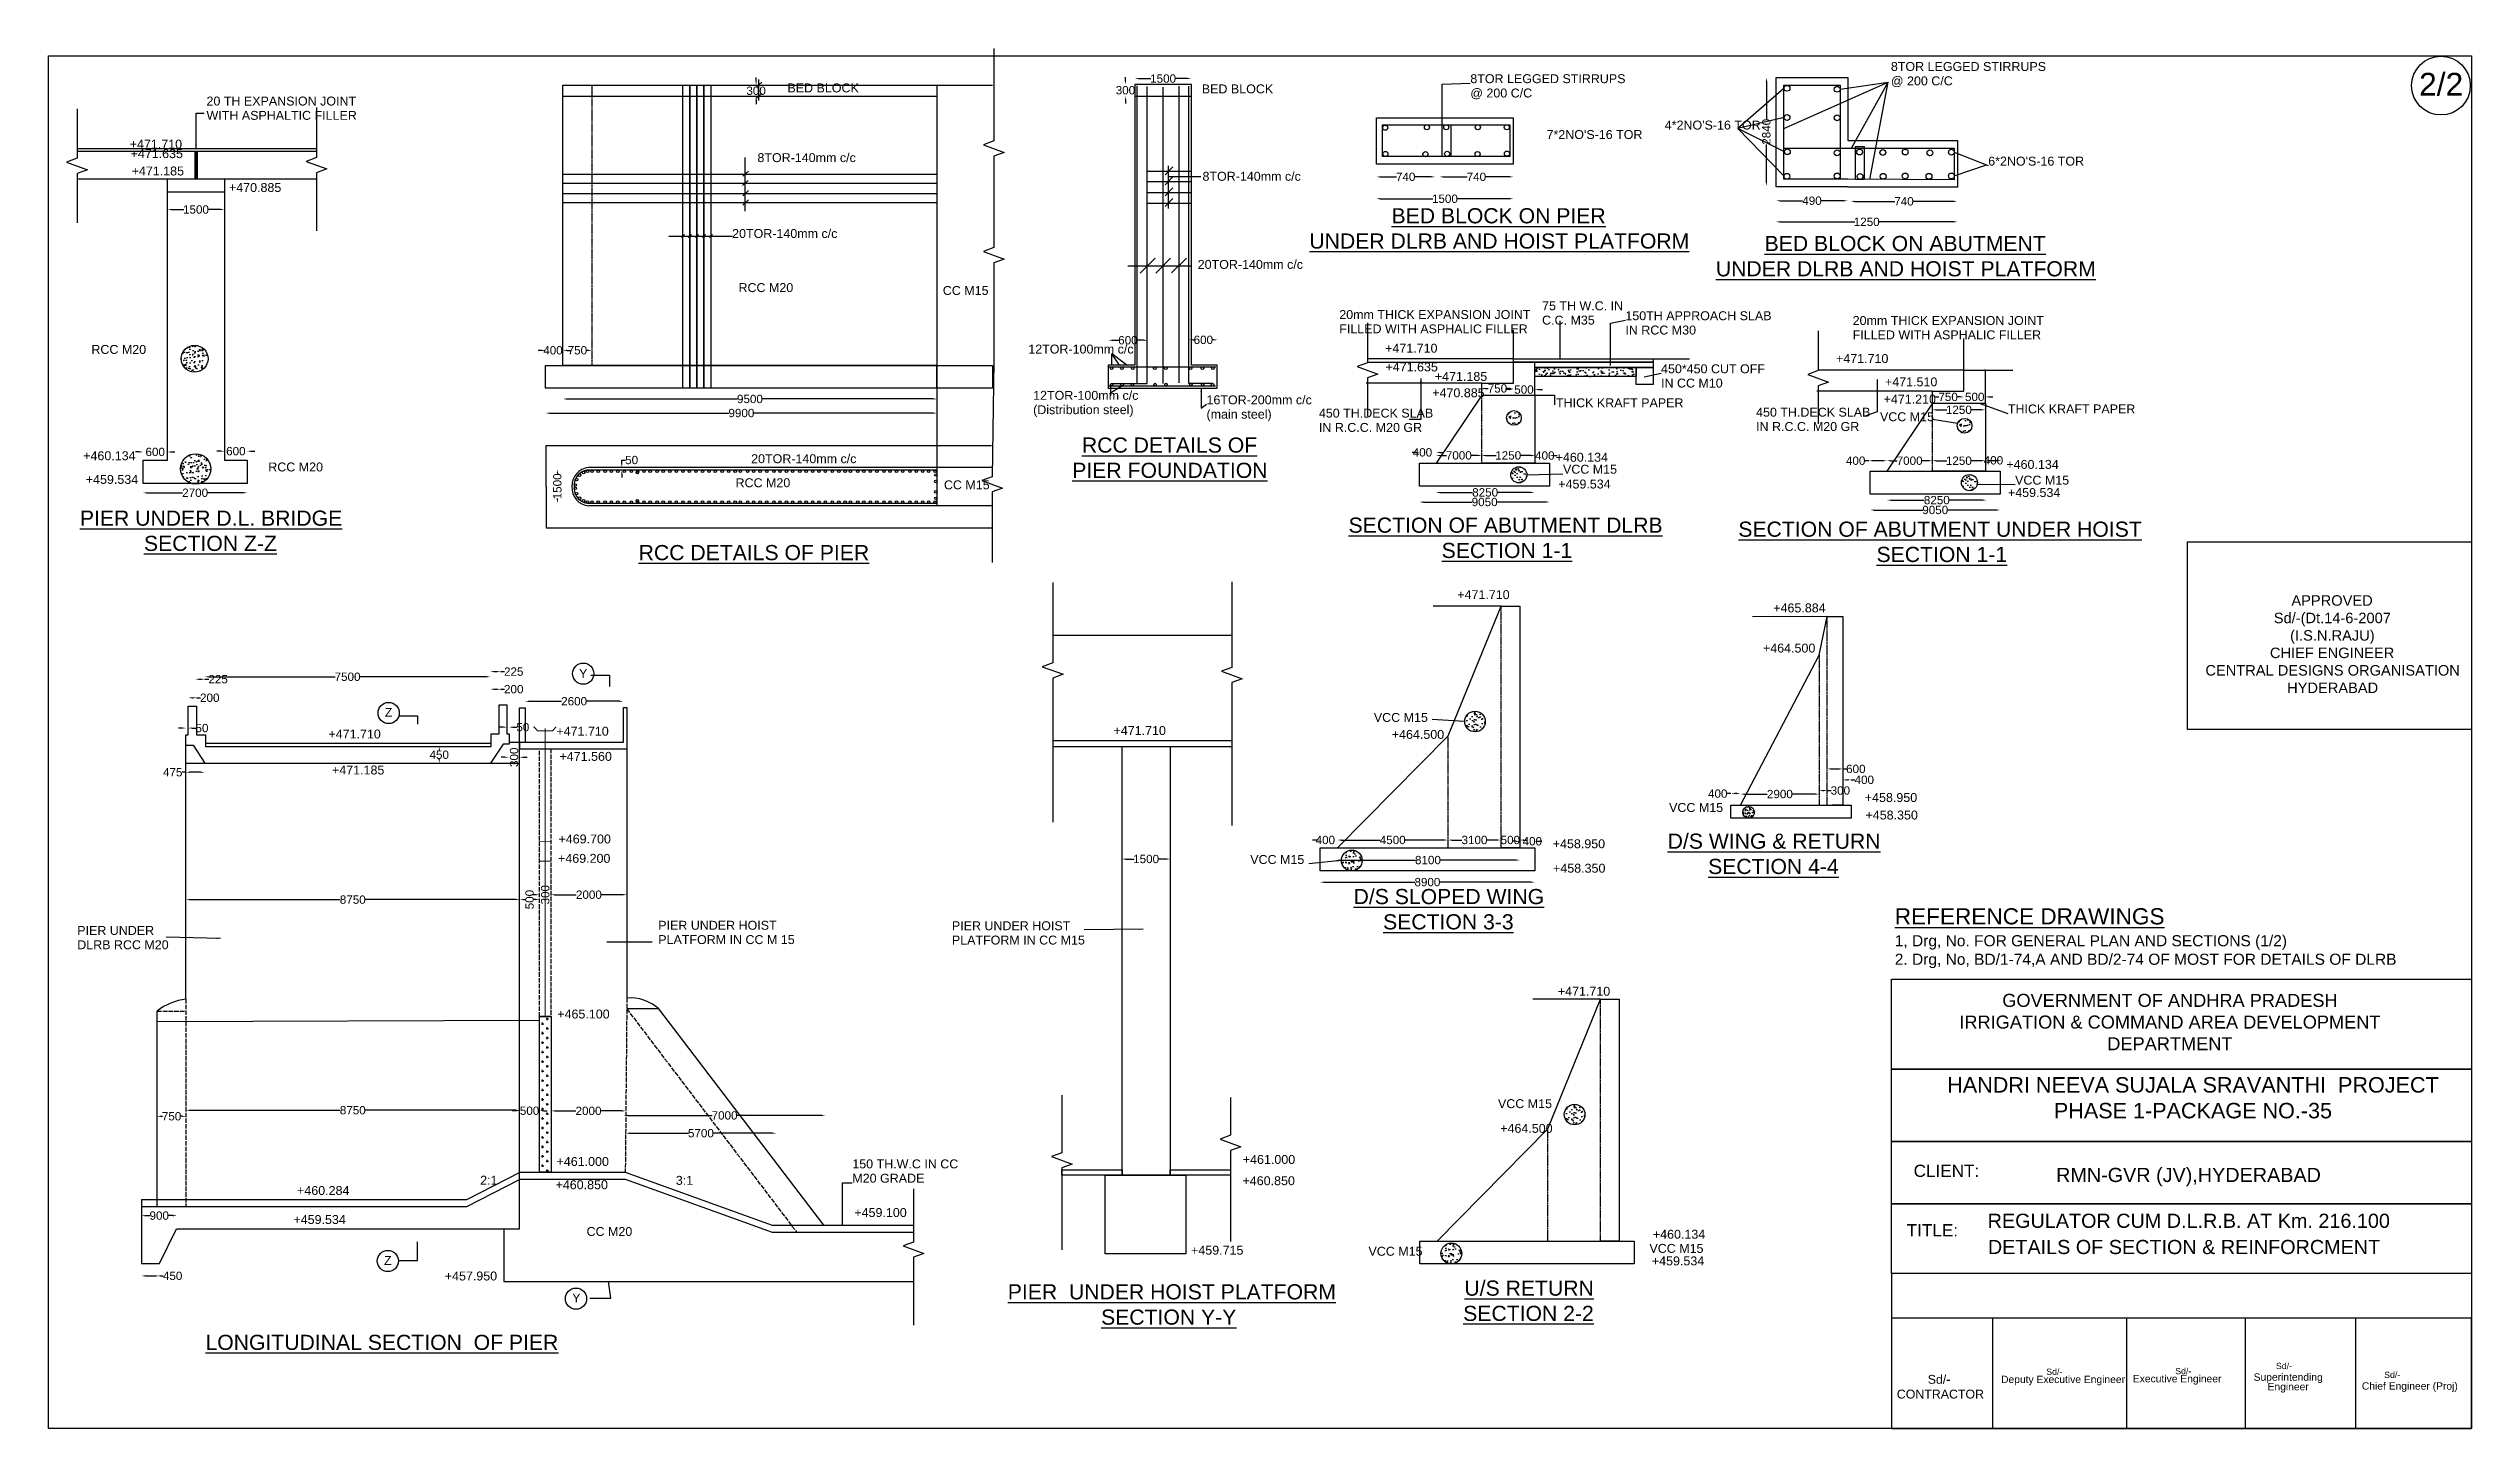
# Model space of a CAD drawing. Header units: metres. Extents: x 2437 to 5635, y 1328 to 3149.
import ezdxf

# ---------------------------------------------------------------- set-up
doc = ezdxf.new("R2010")
doc.units = ezdxf.units.M
doc.header["$MEASUREMENT"] = 0
doc.linetypes.add('ACAD_ISO02W100', pattern=[15, 12, -3])
doc.layers.add('DRAWING', color=7, linetype='Continuous')
doc.styles.get("Standard").update_dxf_attribs({"font": 'ARIAL_1.TTF'})
doc.dimstyles.get("Standard").update_dxf_attribs({"dimtxt": 11, "dimasz": 5, "dimexe": 0.18, "dimexo": 0.0625, "dimgap": 0.09, "dimtad": 0, "dimtih": 1, "dimtoh": 1, "dimdec": 0, "dimzin": 0, "dimdsep": 46, "dimtxsty": 'Standard', "dimcen": 0, "dimse1": 1, "dimse2": 1, "dimadec": 0, "dimazin": 0, "dimtfac": 1, "dimtdec": 0, "dimtofl": 0, "dimtmove": 0, "dimatfit": 3, "dimfxl": 0, "dimtolj": 1, "dimtzin": 0, "dimarcsym": 0})
pattern_1 = [(50, (0, 0), (14.345204, -1.255043), [1.5, -16.5]), (355, (0, 0), (-2.775027, 15.043843), [1.2, -13.2]), (100.4514, (1.195, -0.105), (11.570188, 13.78879), [1.274804, -14.022842]), (46.1842, (0, 4), (21.34482, -3.31038), [2.25, -24.75]), (96.6356, (1.779, 3.724), (18.693254, 19.48236), [1.91221, -21.03426]), (351.1842, (0, 4), (18.69324, 19.48237), [1.8, -19.8]), (21, (2, 3), (11.93814, -8.052378), [1.5, -16.5]), (326, (2, 3), (4.866307, 14.503), [1.2, -13.2]), (71.4514, (2.995, 2.329), (16.804453, 6.45061), [1.274804, -14.022842]), (37.5, (0, 0), (0.243197, 6.657877), [0, -13.04, 0, -13.4, 0, -13.25]), (7.5, (0, 0), (5.261391, 7.888234), [0, -7.64, 0, -12.74, 0, -5.05]), (327.5, (-4.46, 0), (10.6764487, -0.4510974), [0, -5, 0, -15.6, 0, -20.7]), (317.5, (-6.46, 0), (11.663723, 2.0021), [0, -6.5, 0, -10.36, 0, -14.7])]
pattern_2 = [(50, (-131.464, 518.637), (14.345204, -1.255043), [1.5, -16.5]), (355, (-131.464, 518.637), (-2.775027, 15.043843), [1.2, -13.2]), (100.4514, (-130.269, 518.533), (11.570188, 13.78879), [1.274804, -14.022842]), (46.1842, (-131.464, 522.637), (21.34482, -3.31038), [2.25, -24.75]), (96.6356, (-129.686, 522.362), (18.69325, 19.48236), [1.91221, -21.03426]), (351.1842, (-131.464, 522.637), (18.69324, 19.48237), [1.8, -19.8]), (21, (-129.464, 521.637), (11.93814, -8.052378), [1.5, -16.5]), (326, (-129.464, 521.637), (4.866307, 14.503), [1.2, -13.2]), (71.4514, (-128.47, 520.966), (16.804453, 6.45061), [1.274804, -14.022842]), (37.5, (-131.4644, 518.6374), (0.243197, 6.657877), [0, -13.04, 0, -13.4, 0, -13.25]), (7.5, (-131.4644, 518.6374), (5.261391, 7.888234), [0, -7.64, 0, -12.74, 0, -5.05]), (327.5, (-135.9244, 518.6374), (10.676449, -0.4510974), [0, -5, 0, -15.6, 0, -20.7]), (317.5, (-137.924, 518.637), (11.663723, 2.0021), [0, -6.5, 0, -10.36, 0, -14.7])]

msp = doc.modelspace()

# ---------------------------------------------------------------- texts
at = {"layer": 'DRAWING'}
for s, height, p in [('BED BLOCK', 11.78, (3412.2, 3091.5)), ('BED BLOCK', 11.78, (3959, 3090.2)), ('8TOR LEGGED STIRRUPS', 11.776, (4313.3, 3103.7)), ('8TOR LEGGED STIRRUPS', 11.776, (4868.3, 3119.8)), ('@ 200 C/C', 11.78, (4868.3, 3100.8)), ('2/2', 30, (5565.3, 3087.3)), ('20 TH EXPANSION JOINT', 11.776, (2645.6, 3074.2)), ('@ 200 C/C', 11.78, (4313.3, 3084.8)), ('WITH ASPHALTIC FILLER', 11.776, (2645.6, 3055.3)), ("7*2NO'S-16 TOR", 11.776, (4413.9, 3030)), ("4*2NO'S-16 TOR", 11.776, (4569.9, 3042.5)), ('+471.710', 11.78, (2544.3, 3017.4)), ('+471.635', 11.78, (2545.4, 3004.8)), ('8TOR-140mm c/c', 11.776, (3372.6, 2999.5)), ("6*2NO'S-16 TOR", 11.776, (4996.7, 2994.9)), ('+471.185', 11.78, (2546.8, 2981.9)), ('8TOR-140mm c/c', 11.776, (3959.9, 2974.9)), ('+470.885', 11.78, (2675.2, 2960.1)), ('20TOR-140mm c/c', 11.776, (3339.2, 2899.4)), ('20TOR-140mm c/c', 11.776, (3953.6, 2858.6)), ('RCC M20', 11.78, (3347.6, 2828)), ('CC M15', 11.78, (3617.2, 2824.2)), ('75 TH W.C. IN', 11.776, (4408, 2804)), ('20mm THICK EXPANSION JOINT', 11.776, (4140.4, 2792.4)), ('FILLED WITH ASPHALIC FILLER', 11.776, (4140.4, 2773.5)), ('C.C. M35', 11.78, (4408, 2785.1)), ('150TH APPROACH SLAB', 11.776, (4517.9, 2790.9)), ('IN RCC M30', 11.78, (4517.9, 2772)), ('20mm THICK EXPANSION JOINT', 11.776, (4817.9, 2784.6)), ('RCC M20', 11.78, (2493.7, 2746.4)), ('12TOR-100mm c/c', 11.776, (3730, 2746.9)), ('+471.710', 11.78, (4200.9, 2748)), ('FILLED WITH ASPHALIC FILLER', 11.776, (4817.9, 2765.7)), ('+471.635', 11.78, (4201.4, 2723.3)), ('+471.185', 11.78, (4266.5, 2710.8)), ('450*450 CUT OFF', 11.776, (4565, 2720.9)), ('+471.710', 11.78, (4795.9, 2734.4)), ('12TOR-100mm c/c', 11.776, (3736.4, 2685.8)), ('16TOR-200mm c/c', 11.776, (3965.2, 2679.9)), ('+470.885', 11.78, (4263.1, 2689.2)), ('THICK KRAFT PAPER', 11.776, (4426.4, 2676)), ('IN CC M10', 11.78, (4565, 2702)), ('+471.210', 11.78, (4858.7, 2680.9)), ('+471.510', 11.78, (4860.5, 2703.6)), ('(Distribution steel)', 11.776, (3736.4, 2666.9)), ('(main steel)', 11.776, (3965.2, 2661)), ('450 TH.DECK SLAB', 11.776, (4113.5, 2662.4)), ('IN R.C.C. M20 GR', 11.776, (4113.5, 2643.5)), ('450 TH.DECK SLAB', 11.776, (4690.4, 2663.6)), ('IN R.C.C. M20 GR', 11.776, (4690.4, 2644.7)), ('VCC M15', 11.78, (4853.9, 2657.6)), ('THICK KRAFT PAPER', 11.776, (5022.7, 2667.9)), ('+460.134', 11.78, (2482.9, 2606.1)), ('RCC M20', 11.78, (2727.1, 2591.3)), ('20TOR-140mm c/c', 11.776, (3364.3, 2602.2)), ('+460.134', 11.78, (4425.9, 2604.1)), ('VCC M15', 11.78, (4435.6, 2588.3)), ('+460.134', 11.78, (5020.7, 2594.7)), ('+459.534', 11.78, (2486.3, 2574.9)), ('RCC M20', 11.78, (3343.7, 2570.5)), ('CC M15', 11.78, (3618.7, 2567.7)), ('+459.534', 11.78, (4429.4, 2568.8)), ('+459.534', 11.78, (5022.8, 2557.5)), ('VCC M15', 11.78, (5032.2, 2573.9)), ('+471.710', 11.78, (4296.1, 2422.8)), ('+465.884', 11.78, (4713.1, 2405.3)), ('+464.500', 11.78, (4699.5, 2352.3)), ('Y', 11.8, (3137.2, 2318.8)), ('Z', 11.8, (2880.8, 2267.5)), ('VCC M15', 11.78, (4186, 2260.8)), ('+471.710', 11.78, (2806.5, 2238.9)), ('+471.710', 11.78, (3107.3, 2242.6)), ('+471.710', 11.78, (3842.5, 2243.5)), ('+464.500', 11.78, (4209.7, 2238.4)), ('+471.560', 11.78, (3111.4, 2209.4)), ('+471.185', 11.78, (2811.2, 2191.4)), ('VCC M15', 11.78, (4575.6, 2141.9)), ('+458.950', 11.78, (4833.9, 2155.1)), ('+458.350', 11.78, (4834.8, 2132)), ('+469.700', 11.78, (3110.1, 2100.4)), ('+469.200', 11.78, (3109.5, 2074.8)), ('VCC M15', 11.78, (4022.9, 2073.3)), ('+458.950', 11.78, (4422.1, 2094.1)), ('+458.350', 11.78, (4422.5, 2061.8)), ('PIER UNDER ', 11.776, (2475, 1979.7)), ('PIER UNDER HOIST ', 11.776, (3241.7, 1986.5)), ('PIER UNDER HOIST ', 11.776, (3629.2, 1985.9)), ('DLRB RCC M20', 11.776, (2475, 1960.8)), ('PLATFORM IN CC M 15', 11.776, (3241.7, 1967.6)), ('PLATFORM IN CC M15', 11.776, (3629.2, 1967)), ('+471.710', 11.78, (4428.8, 1899.4)), ('+465.100', 11.78, (3108.5, 1869.4)), ('VCC M15', 11.78, (4349.8, 1751.1)), ('+464.500', 11.78, (4352.8, 1718.5)), ('+461.000', 11.78, (3107.5, 1674.8)), ('150 TH.W.C IN CC', 11.776, (3497.8, 1671.6)), ('M20 GRADE ', 11.78, (3497.8, 1652.7)), ('+461.000', 11.78, (4013.1, 1677.5)), ('RMN-GVR (JV),HYDERABAD', 18.684, (5086.3, 1653.6)), ('+460.284', 11.78, (2765.1, 1636.5)), ('2:1', 11.78, (3006.7, 1650.1)), ('+460.850', 11.78, (3106.2, 1644.1)), ('3:1', 11.78, (3264.9, 1649.9)), ('+460.850', 11.78, (4012.7, 1649.4)), ('+459.534', 11.78, (2760.3, 1598.2)), ('+459.100', 11.78, (3500.5, 1607.4)), ('REGULATOR CUM D.L.R.B. AT Km. 216.100', 18.684, (4996, 1593.1)), ('CC M20', 11.78, (3147.1, 1582.4)), ('+459.715', 11.78, (3944.8, 1557.7)), ('VCC M15', 11.78, (4178.9, 1556.3)), ('VCC M15', 11.78, (4549.7, 1560.1)), ('+460.134', 11.78, (4554.2, 1578.8)), ('DETAILS OF SECTION & REINFORCMENT', 18.684, (4996.3, 1558.5)), ('Z', 11.8, (2879.9, 1544.3)), ('+457.950', 11.78, (2960, 1523.7)), ('+459.534', 11.78, (4552.9, 1543.6)), ('Y', 11.8, (3128.2, 1494.6)), ('Sd/-', 8.28, (5073.3, 1399.1)), ('Sd/-', 8.28, (5243.5, 1399.9)), ('Sd/-', 8.28, (5376.4, 1406.7)), ('Deputy Executive Engineer', 9.706, (5013.7, 1388.3)), (' Executive Engineer', 9.706, (5183.9, 1389.2)), ('Superintending ', 9.706, (5347, 1391.3)), ('Chief Engineer (Proj)', 9.706, (5489.8, 1379.6)), ('Sd/-', 8.28, (5519.2, 1394.9))]:
    msp.add_text(s, height=height, dxfattribs=at).set_placement(p)
for s, insert, char_height, width, attachment_point in [('\\pi113.19;{\\LBED BLOCK ON PIER                                 \\P\\pi4.7103;UNDER DLRB AND HOIST PLATFORM}', (4096.2, 2938.7), 20, 506.556, 1), ('\\pi69.062;{\\LBED BLOCK ON ABUTMENT                           \\P\\pi4.7103;UNDER DLRB AND HOIST PLATFORM}', (4632.6, 2902.1), 20, 506.556, 1), ('\\pi24.557;{\\LRCC DETAILS OF \\P\\pi11.856;PIER FOUNDATION}', (3776.2, 2636.1), 20, 276.945, 1), ('\\pi60.115;{\\LPIER UNDER D.L. BRIDGE \\P\\pi144.68;SECTION Z-Z}', (2418.4, 2539.7), 20, 462.781, 1), ('\\pi47.418;{\\LSECTION OF ABUTMENT DLRB\\P\\pi170.31;SECTION 1-1}', (4105.2, 2530.4), 20, 506.556, 1), ('\\pi80.524;{\\LRCC DETAILS OF PIER }', (3135.3, 2494.2), 20, 462.781, 1), ('\\pi113.89;{\\LSECTION OF ABUTMENT UNDER HOIST\\P\\pi296.22;SECTION 1-1}', (4553.1, 2525.1), 20, 758.38, 1), ('\\pi127.72;APPROVED \\P\\pi104.47;Sd/-(Dt.14-6-2007\\P\\pi126.01;(I.S.N.RAJU)\\P\\pi99.394;CHIEF ENGINEER\\P\\pi14.234;CENTRAL DESIGNS ORGANISATION\\P\\pi122.07;HYDERABAD', (5269.1, 2427.9), 13.821, 361.717, 1), ('\\pi25.111;{\\LD/S WING & RETURN\\P\\pi78.508;SECTION 4-4}', (4548.6, 2113.4), 20, 326.729, 1), ('\\pi1.1778;{\\LD/S SLOPED WING\\P\\pi40.08;SECTION 3-3}', (4158.1, 2040.3), 20, 249.954, 1), ('{\\H1.4557x;\\LREFERENCE DRAWINGS} \\P1, Drg, No. FOR GENERAL PLAN AND SECTIONS (1/2) \\P2. Drg, No, BD/1-74,A AND BD/2-74 OF MOST FOR DETAILS OF DLRB ', (4873.4, 2014.9), 14.657, 855.819, 1), ('GOVERNMENT OF ANDHRA PRADESH\\PIRRIGATION & COMMAND AREA DEVELOPMENT DEPARTMENT', (5236.5, 1864.7), 17.173, 660.055, 5), ('HANDRI NEEVA SUJALA SRAVANTHI  PROJECT\\PPHASE 1-PACKAGE NO.-35', (5266.9, 1792), 20.382, 873.52, 2), ('CLIENT:', (4898.3, 1676.5), 16.18, 131.469, 1), ('TITLE:', (4889.1, 1598), 16.18, 131.469, 1), ('\\pi33.885;{\\L PIER  UNDER HOIST PLATFORM \\P\\pi164.76;SECTION Y-Y}', (3661.3, 1518.7), 20, 506.556, 1), ('\\pi170.15;{\\LU/S RETURN\\P\\pi168.48;SECTION 2-2}', (4135.4, 1523.6), 20, 506.556, 1), ('\\pi21.613;{\\LLONGITUDINAL SECTION  OF PIER }', (2622.6, 1452), 20, 506.556, 1), ('         Sd/-\\PCONTRACTOR', (4876.1, 1383.4), 11.678, 173.856, 4), ('Engineer', (5365.4, 1388.4), 9.71, 56.058, 1)]:
    msp.add_mtext(s, dxfattribs=dict(at, insert=insert, char_height=char_height, width=width, attachment_point=attachment_point))

# ---------------------------------------------------------------- blocks, each defined once
blk = doc.blocks.new('*D6')
at = {"layer": 'Defpoints', "color": 0, "transparency": 16777216}
for p in [(2594, 2936), (2669.3, 2937.4), (2669.3, 2936.9)]:
    blk.add_point(p, dxfattribs=at)
at = {"layer": 'DRAWING', "color": 0, "lineweight": -2, "transparency": 16777216}
for p, q in [((2599, 2936.9), (2615.7, 2936.9)), ((2664.3, 2936.9), (2647.7, 2936.9))]:
    blk.add_line(p, q, dxfattribs=at)
at = {"layer": 'DRAWING', "color": 0, "transparency": 16777216}
for points in [[(2599, 2937.8), (2599, 2936.1), (2594, 2936.9)], [(2664.3, 2937.8), (2664.3, 2936.1), (2669.3, 2936.9)]]:
    blk.add_solid(points, dxfattribs=at)
at = {"layer": 'DRAWING', "color": 0, "transparency": 16777216, "insert": (2631.7, 2936.9), "char_height": 11, "attachment_point": 5}
blk.add_mtext('\\A1;1500', dxfattribs=at)
blk = doc.blocks.new('*D7')
at = {"layer": 'Defpoints', "color": 0, "transparency": 16777216}
for p in [(2561.9, 2606), (2594, 2617), (2594, 2606)]:
    blk.add_point(p, dxfattribs=at)
at = {"layer": 'DRAWING', "color": 0, "lineweight": -2, "transparency": 16777216}
for p, q in [((2556.9, 2617), (2551.9, 2617)), ((2599, 2617), (2604, 2617))]:
    blk.add_line(p, q, dxfattribs=at)
at = {"layer": 'DRAWING', "color": 0, "transparency": 16777216}
for points in [[(2556.9, 2617.8), (2556.9, 2616.1), (2561.9, 2617)], [(2599, 2617.8), (2599, 2616.1), (2594, 2617)]]:
    blk.add_solid(points, dxfattribs=at)
at = {"layer": 'DRAWING', "color": 0, "transparency": 16777216, "insert": (2577.9, 2617), "char_height": 11, "attachment_point": 5}
blk.add_mtext('\\A1;600', dxfattribs=at)
blk = doc.blocks.new('*D8')
at = {"layer": 'Defpoints', "color": 0, "transparency": 16777216}
for p in [(2669.3, 2618), (2669.3, 2606), (2699.2, 2606)]:
    blk.add_point(p, dxfattribs=at)
at = {"layer": 'DRAWING', "color": 0, "lineweight": -2, "transparency": 16777216}
for p, q in [((2664.3, 2618), (2659.3, 2618)), ((2704.2, 2618), (2709.2, 2618))]:
    blk.add_line(p, q, dxfattribs=at)
at = {"layer": 'DRAWING', "color": 0, "transparency": 16777216}
for points in [[(2664.3, 2618.8), (2664.3, 2617.2), (2669.3, 2618)], [(2704.2, 2618.8), (2704.2, 2617.2), (2699.2, 2618)]]:
    blk.add_solid(points, dxfattribs=at)
at = {"layer": 'DRAWING', "color": 0, "transparency": 16777216, "insert": (2684.3, 2618), "char_height": 11, "attachment_point": 5}
blk.add_mtext('\\A1;600', dxfattribs=at)
blk = doc.blocks.new('*D9')
at = {"layer": 'Defpoints', "color": 0, "transparency": 16777216}
for p in [(2561.9, 2575.5), (2699.2, 2575.5), (2699.2, 2563.1)]:
    blk.add_point(p, dxfattribs=at)
at = {"layer": 'DRAWING', "color": 0, "lineweight": -2, "transparency": 16777216}
for p, q in [((2566.9, 2563.1), (2614, 2563.1)), ((2694.2, 2563.1), (2647.1, 2563.1))]:
    blk.add_line(p, q, dxfattribs=at)
at = {"layer": 'DRAWING', "color": 0, "transparency": 16777216}
for points in [[(2566.9, 2563.9), (2566.9, 2562.2), (2561.9, 2563.1)], [(2694.2, 2563.9), (2694.2, 2562.2), (2699.2, 2563.1)]]:
    blk.add_solid(points, dxfattribs=at)
at = {"layer": 'DRAWING', "color": 0, "transparency": 16777216, "insert": (2630.6, 2563.1), "char_height": 11, "attachment_point": 5}
blk.add_mtext('\\A1;2700', dxfattribs=at)
blk = doc.blocks.new('*D10')
at = {"layer": 'Defpoints', "color": 0, "transparency": 16777216}
for p in [(3115.9, 2751.1), (3093.1, 2731.3), (3115.9, 2731.3)]:
    blk.add_point(p, dxfattribs=at)
at = {"layer": 'DRAWING', "color": 0, "lineweight": -2, "transparency": 16777216}
for p, q in [((3088.1, 2751.1), (3083.1, 2751.1)), ((3120.9, 2751.1), (3125.9, 2751.1))]:
    blk.add_line(p, q, dxfattribs=at)
at = {"layer": 'DRAWING', "color": 0, "transparency": 16777216}
for points in [[(3088.1, 2751.9), (3088.1, 2750.2), (3093.1, 2751.1)], [(3120.9, 2751.9), (3120.9, 2750.2), (3115.9, 2751.1)]]:
    blk.add_solid(points, dxfattribs=at)
at = {"layer": 'DRAWING', "color": 0, "transparency": 16777216, "insert": (3102.8, 2751.1), "char_height": 11, "attachment_point": 5}
blk.add_mtext('\\A1;400', dxfattribs=at)
blk = doc.blocks.new('*D11')
at = {"layer": 'Defpoints', "color": 0, "transparency": 16777216}
for p in [(3115.9, 2751.1), (3154.1, 2751.1), (3154.1, 2751.1)]:
    blk.add_point(p, dxfattribs=at)
at = {"layer": 'DRAWING', "color": 0, "lineweight": -2, "transparency": 16777216}
for p, q in [((3120.9, 2751.1), (3122.8, 2751.1)), ((3149.1, 2751.1), (3147.2, 2751.1))]:
    blk.add_line(p, q, dxfattribs=at)
at = {"layer": 'DRAWING', "color": 0, "transparency": 16777216}
for points in [[(3120.9, 2751.9), (3120.9, 2750.2), (3115.9, 2751.1)], [(3149.1, 2751.9), (3149.1, 2750.2), (3154.1, 2751.1)]]:
    blk.add_solid(points, dxfattribs=at)
at = {"layer": 'DRAWING', "color": 0, "transparency": 16777216, "insert": (3135, 2751.1), "char_height": 11, "attachment_point": 5}
blk.add_mtext('\\A1;750', dxfattribs=at)
blk = doc.blocks.new('*D12')
at = {"layer": 'Defpoints', "color": 0, "transparency": 16777216}
for p in [(3609.5, 2686.9), (3115.9, 2680.6), (3609.5, 2682.1)]:
    blk.add_point(p, dxfattribs=at)
at = {"layer": 'DRAWING', "color": 0, "lineweight": -2, "transparency": 16777216}
for p, q in [((3120.9, 2686.9), (3346.2, 2686.9)), ((3604.5, 2686.9), (3379.2, 2686.9))]:
    blk.add_line(p, q, dxfattribs=at)
at = {"layer": 'DRAWING', "color": 0, "transparency": 16777216}
for points in [[(3120.9, 2687.7), (3120.9, 2686.1), (3115.9, 2686.9)], [(3604.5, 2687.7), (3604.5, 2686.1), (3609.5, 2686.9)]]:
    blk.add_solid(points, dxfattribs=at)
at = {"layer": 'DRAWING', "color": 0, "transparency": 16777216, "insert": (3362.7, 2686.9), "char_height": 11, "attachment_point": 5}
blk.add_mtext('\\A1;9500', dxfattribs=at)
blk = doc.blocks.new('*D13')
at = {"layer": 'Defpoints', "color": 0, "transparency": 16777216}
for p in [(3093.1, 2670.9), (3093.1, 2668.3), (3609.7, 2669.7)]:
    blk.add_point(p, dxfattribs=at)
at = {"layer": 'DRAWING', "color": 0, "lineweight": -2, "transparency": 16777216}
for p, q in [((3098.1, 2668.3), (3334.9, 2668.3)), ((3604.7, 2668.3), (3367.9, 2668.3))]:
    blk.add_line(p, q, dxfattribs=at)
at = {"layer": 'DRAWING', "color": 0, "transparency": 16777216}
for points in [[(3098.1, 2669.1), (3098.1, 2667.5), (3093.1, 2668.3)], [(3604.7, 2669.1), (3604.7, 2667.5), (3609.7, 2668.3)]]:
    blk.add_solid(points, dxfattribs=at)
at = {"layer": 'DRAWING', "color": 0, "transparency": 16777216, "insert": (3351.4, 2668.3), "char_height": 11, "attachment_point": 5}
blk.add_mtext('\\A1;9900', dxfattribs=at)
blk = doc.blocks.new('*D14')
at = {"layer": 'Defpoints', "color": 0, "transparency": 16777216}
for p in [(3108.6, 2594.2), (3108.6, 2594.2), (3108.3, 2549)]:
    blk.add_point(p, dxfattribs=at)
at = {"layer": 'DRAWING', "color": 0, "lineweight": -2, "transparency": 16777216}
for p, q in [((3108.6, 2589.2), (3108.6, 2587.6)), ((3108.6, 2554), (3108.6, 2555.6))]:
    blk.add_line(p, q, dxfattribs=at)
at = {"layer": 'DRAWING', "color": 0, "transparency": 16777216}
for points in [[(3107.8, 2589.2), (3109.4, 2589.2), (3108.6, 2594.2)], [(3107.8, 2554), (3109.4, 2554), (3108.6, 2549)]]:
    blk.add_solid(points, dxfattribs=at)
at = {"layer": 'DRAWING', "color": 0, "transparency": 16777216, "insert": (3108.6, 2571.6), "char_height": 11, "attachment_point": 5, "rotation": 90}
blk.add_mtext('\\A1;1500', dxfattribs=at)
blk = doc.blocks.new('*D15')
at = {"layer": 'Defpoints', "color": 0, "transparency": 16777216}
for p in [(3193.5, 2596.3), (3193.5, 2593.1), (3193.6, 2596.3)]:
    blk.add_point(p, dxfattribs=at)
at = {"layer": 'DRAWING', "color": 0, "lineweight": -2, "transparency": 16777216}
for p, q in [((3193.6, 2601.3), (3193.6, 2606.3)), ((3193.6, 2606.3), (3198.6, 2606.3)), ((3193.6, 2588.1), (3193.6, 2583.1))]:
    blk.add_line(p, q, dxfattribs=at)
at = {"layer": 'DRAWING', "color": 0, "transparency": 16777216}
for points in [[(3192.8, 2601.3), (3194.4, 2601.3), (3193.6, 2596.3)], [(3192.8, 2588.1), (3194.4, 2588.1), (3193.6, 2593.1)]]:
    blk.add_solid(points, dxfattribs=at)
at = {"layer": 'DRAWING', "color": 0, "transparency": 16777216, "insert": (3206.6, 2606.3), "char_height": 11, "attachment_point": 5}
blk.add_mtext('\\A1;50', dxfattribs=at)
blk = doc.blocks.new('*D16')
at = {"layer": 'Defpoints', "color": 0, "transparency": 16777216}
for p in [(3370.8, 3101.2), (3373.8, 3086.1), (3373.9, 3101.2)]:
    blk.add_point(p, dxfattribs=at)
at = {"layer": 'DRAWING', "color": 0, "lineweight": -2, "transparency": 16777216}
for p, q in [((3370.8, 3106.2), (3370.8, 3111.2)), ((3370.8, 3081.1), (3370.8, 3076.1))]:
    blk.add_line(p, q, dxfattribs=at)
at = {"layer": 'DRAWING', "color": 0, "transparency": 16777216}
for points in [[(3370, 3106.2), (3371.7, 3106.2), (3370.8, 3101.2)], [(3370, 3081.1), (3371.7, 3081.1), (3370.8, 3086.1)]]:
    blk.add_solid(points, dxfattribs=at)
at = {"layer": 'DRAWING', "color": 0, "transparency": 16777216, "insert": (3370.8, 3093.6), "char_height": 11, "attachment_point": 5}
blk.add_mtext('\\A1;300', dxfattribs=at)
blk = doc.blocks.new('*D17')
at = {"layer": 'Defpoints', "color": 0, "transparency": 16777216}
for p in [(3835.9, 2764.1), (3887.1, 2765.5), (3887.1, 2764.4)]:
    blk.add_point(p, dxfattribs=at)
at = {"layer": 'DRAWING', "color": 0, "lineweight": -2, "transparency": 16777216}
for p, q in [((3840.9, 2764.4), (3849.3, 2764.4)), ((3882.1, 2764.4), (3873.8, 2764.4))]:
    blk.add_line(p, q, dxfattribs=at)
at = {"layer": 'DRAWING', "color": 0, "transparency": 16777216}
for points in [[(3840.9, 2765.3), (3840.9, 2763.6), (3835.9, 2764.4)], [(3882.1, 2765.3), (3882.1, 2763.6), (3887.1, 2764.4)]]:
    blk.add_solid(points, dxfattribs=at)
at = {"layer": 'DRAWING', "color": 0, "transparency": 16777216, "insert": (3861.5, 2764.4), "char_height": 11, "attachment_point": 5}
blk.add_mtext('\\A1;600', dxfattribs=at)
blk = doc.blocks.new('*D18')
at = {"layer": 'Defpoints', "color": 0, "transparency": 16777216}
for p in [(3942, 2764.4), (3980, 2764.9), (3980, 2764.8)]:
    blk.add_point(p, dxfattribs=at)
at = {"layer": 'DRAWING', "color": 0, "lineweight": -2, "transparency": 16777216}
for p, q in [((3947, 2764.9), (3948.8, 2764.9)), ((3975, 2764.9), (3973.3, 2764.9))]:
    blk.add_line(p, q, dxfattribs=at)
at = {"layer": 'DRAWING', "color": 0, "transparency": 16777216}
for points in [[(3947, 2765.7), (3947, 2764.1), (3942, 2764.9)], [(3975, 2765.7), (3975, 2764.1), (3980, 2764.9)]]:
    blk.add_solid(points, dxfattribs=at)
at = {"layer": 'DRAWING', "color": 0, "transparency": 16777216, "insert": (3961, 2764.9), "char_height": 11, "attachment_point": 5}
blk.add_mtext('\\A1;600', dxfattribs=at)
blk = doc.blocks.new('*D19')
at = {"layer": 'Defpoints', "color": 0, "transparency": 16777216}
for p in [(3857.8, 3101.8), (3858.2, 3101.8), (3858.4, 3086.7)]:
    blk.add_point(p, dxfattribs=at)
at = {"layer": 'DRAWING', "color": 0, "lineweight": -2, "transparency": 16777216}
for p, q in [((3858.2, 3106.8), (3858.2, 3111.8)), ((3858.2, 3081.7), (3858.2, 3076.7))]:
    blk.add_line(p, q, dxfattribs=at)
at = {"layer": 'DRAWING', "color": 0, "transparency": 16777216}
for points in [[(3857.3, 3106.8), (3859, 3106.8), (3858.2, 3101.8)], [(3857.3, 3081.7), (3859, 3081.7), (3858.2, 3086.7)]]:
    blk.add_solid(points, dxfattribs=at)
at = {"layer": 'DRAWING', "color": 0, "transparency": 16777216, "insert": (3858.2, 3094.3), "char_height": 11, "attachment_point": 5}
blk.add_mtext('\\A1;300', dxfattribs=at)
blk = doc.blocks.new('*D20')
at = {"layer": 'Defpoints', "color": 0, "transparency": 16777216}
for p in [(3870.6, 3101.8), (3945.2, 3109.7), (3945.2, 3101.8)]:
    blk.add_point(p, dxfattribs=at)
at = {"layer": 'DRAWING', "color": 0, "lineweight": -2, "transparency": 16777216}
for p, q in [((3875.6, 3109.7), (3891.9, 3109.7)), ((3940.2, 3109.7), (3923.9, 3109.7))]:
    blk.add_line(p, q, dxfattribs=at)
at = {"layer": 'DRAWING', "color": 0, "transparency": 16777216}
for points in [[(3875.6, 3110.5), (3875.6, 3108.9), (3870.6, 3109.7)], [(3940.2, 3110.5), (3940.2, 3108.9), (3945.2, 3109.7)]]:
    blk.add_solid(points, dxfattribs=at)
at = {"layer": 'DRAWING', "color": 0, "transparency": 16777216, "insert": (3907.9, 3109.7), "char_height": 11, "attachment_point": 5}
blk.add_mtext('\\A1;1500', dxfattribs=at)
blk = doc.blocks.new('*D21')
at = {"layer": 'Defpoints', "color": 0, "transparency": 16777216}
for p in [(4189.6, 2979.4), (4266.5, 2980), (4266.5, 2978.9)]:
    blk.add_point(p, dxfattribs=at)
at = {"layer": 'DRAWING', "color": 0, "lineweight": -2, "transparency": 16777216}
for p, q in [((4194.6, 2980), (4215.9, 2980)), ((4261.5, 2980), (4240.2, 2980))]:
    blk.add_line(p, q, dxfattribs=at)
at = {"layer": 'DRAWING', "color": 0, "transparency": 16777216}
for points in [[(4194.6, 2980.8), (4194.6, 2979.1), (4189.6, 2980)], [(4261.5, 2980.8), (4261.5, 2979.1), (4266.5, 2980)]]:
    blk.add_solid(points, dxfattribs=at)
at = {"layer": 'DRAWING', "color": 0, "transparency": 16777216, "insert": (4228, 2980), "char_height": 11, "attachment_point": 5}
blk.add_mtext('\\A1;740', dxfattribs=at)
blk = doc.blocks.new('*D22')
at = {"layer": 'Defpoints', "color": 0, "transparency": 16777216}
for p in [(4272.7, 2980), (4370, 2980), (4370, 2979.8)]:
    blk.add_point(p, dxfattribs=at)
at = {"layer": 'DRAWING', "color": 0, "lineweight": -2, "transparency": 16777216}
for p, q in [((4277.7, 2980), (4309.2, 2980)), ((4365, 2980), (4333.5, 2980))]:
    blk.add_line(p, q, dxfattribs=at)
at = {"layer": 'DRAWING', "color": 0, "transparency": 16777216}
for points in [[(4277.7, 2980.8), (4277.7, 2979.2), (4272.7, 2980)], [(4365, 2980.8), (4365, 2979.2), (4370, 2980)]]:
    blk.add_solid(points, dxfattribs=at)
at = {"layer": 'DRAWING', "color": 0, "transparency": 16777216, "insert": (4321.3, 2980), "char_height": 11, "attachment_point": 5}
blk.add_mtext('\\A1;740', dxfattribs=at)
blk = doc.blocks.new('*D23')
at = {"layer": 'Defpoints', "color": 0, "transparency": 16777216}
for p in [(4189.4, 2951.1), (4370.1, 2951.1), (4370.1, 2951.1)]:
    blk.add_point(p, dxfattribs=at)
at = {"layer": 'DRAWING', "color": 0, "lineweight": -2, "transparency": 16777216}
for p, q in [((4194.4, 2951.1), (4263.8, 2951.1)), ((4365.1, 2951.1), (4295.8, 2951.1))]:
    blk.add_line(p, q, dxfattribs=at)
at = {"layer": 'DRAWING', "color": 0, "transparency": 16777216}
for points in [[(4194.4, 2952), (4194.4, 2950.3), (4189.4, 2951.1)], [(4365.1, 2952), (4365.1, 2950.3), (4370.1, 2951.1)]]:
    blk.add_solid(points, dxfattribs=at)
at = {"layer": 'DRAWING', "color": 0, "transparency": 16777216, "insert": (4279.8, 2951.1), "char_height": 11, "attachment_point": 5}
blk.add_mtext('\\A1;1500', dxfattribs=at)
blk = doc.blocks.new('*D24')
at = {"layer": 'Defpoints', "color": 0, "transparency": 16777216}
for p in [(4717, 2950.2), (4811.3, 2948.5), (4811.3, 2948.5)]:
    blk.add_point(p, dxfattribs=at)
at = {"layer": 'DRAWING', "color": 0, "lineweight": -2, "transparency": 16777216}
for p, q in [((4722, 2948.5), (4751.7, 2948.5)), ((4806.3, 2948.5), (4776.6, 2948.5))]:
    blk.add_line(p, q, dxfattribs=at)
at = {"layer": 'DRAWING', "color": 0, "transparency": 16777216}
for points in [[(4722, 2949.3), (4722, 2947.6), (4717, 2948.5)], [(4806.3, 2949.3), (4806.3, 2947.6), (4811.3, 2948.5)]]:
    blk.add_solid(points, dxfattribs=at)
at = {"layer": 'DRAWING', "color": 0, "transparency": 16777216, "insert": (4764.2, 2948.5), "char_height": 11, "attachment_point": 5}
blk.add_mtext('\\A1;490', dxfattribs=at)
blk = doc.blocks.new('*D25')
at = {"layer": 'Defpoints', "color": 0, "transparency": 16777216}
for p in [(4815.4, 2948.1), (4955.7, 2947.9), (4955.7, 2947.7)]:
    blk.add_point(p, dxfattribs=at)
at = {"layer": 'DRAWING', "color": 0, "lineweight": -2, "transparency": 16777216}
for p, q in [((4820.4, 2947.7), (4873.4, 2947.7)), ((4950.7, 2947.7), (4897.7, 2947.7))]:
    blk.add_line(p, q, dxfattribs=at)
at = {"layer": 'DRAWING', "color": 0, "transparency": 16777216}
for points in [[(4820.4, 2948.6), (4820.4, 2946.9), (4815.4, 2947.7)], [(4950.7, 2948.6), (4950.7, 2946.9), (4955.7, 2947.7)]]:
    blk.add_solid(points, dxfattribs=at)
at = {"layer": 'DRAWING', "color": 0, "transparency": 16777216, "insert": (4885.6, 2947.7), "char_height": 11, "attachment_point": 5}
blk.add_mtext('\\A1;740', dxfattribs=at)
blk = doc.blocks.new('*D26')
at = {"layer": 'Defpoints', "color": 0, "transparency": 16777216}
for p in [(4716.7, 2920.6), (4956.2, 2920.6), (4956.2, 2920.6)]:
    blk.add_point(p, dxfattribs=at)
at = {"layer": 'DRAWING', "color": 0, "lineweight": -2, "transparency": 16777216}
for p, q in [((4721.7, 2920.6), (4820.5, 2920.6)), ((4951.2, 2920.6), (4852.4, 2920.6))]:
    blk.add_line(p, q, dxfattribs=at)
at = {"layer": 'DRAWING', "color": 0, "transparency": 16777216}
for points in [[(4721.7, 2921.5), (4721.7, 2919.8), (4716.7, 2920.6)], [(4951.2, 2921.5), (4951.2, 2919.8), (4956.2, 2920.6)]]:
    blk.add_solid(points, dxfattribs=at)
at = {"layer": 'DRAWING', "color": 0, "transparency": 16777216, "insert": (4836.4, 2920.6), "char_height": 11, "attachment_point": 5}
blk.add_mtext('\\A1;1250', dxfattribs=at)
blk = doc.blocks.new('*D27')
at = {"layer": 'Defpoints', "color": 0, "transparency": 16777216}
for p in [(4700.2, 3111), (4700.5, 2968), (4704, 2968)]:
    blk.add_point(p, dxfattribs=at)
at = {"layer": 'DRAWING', "color": 0, "lineweight": -2, "transparency": 16777216}
for p, q in [((4704, 3106), (4704, 3056.1)), ((4704, 2973), (4704, 3022.9))]:
    blk.add_line(p, q, dxfattribs=at)
at = {"layer": 'DRAWING', "color": 0, "transparency": 16777216}
for points in [[(4703.2, 3106), (4704.9, 3106), (4704, 3111)], [(4703.2, 2973), (4704.9, 2973), (4704, 2968)]]:
    blk.add_solid(points, dxfattribs=at)
at = {"layer": 'DRAWING', "color": 0, "transparency": 16777216, "insert": (4704, 3039.5), "char_height": 11, "attachment_point": 5, "rotation": 90}
blk.add_mtext('\\A1;2840', dxfattribs=at)
blk = doc.blocks.new('*D28')
at = {"layer": 'Defpoints', "color": 0, "transparency": 16777216}
for p in [(4923, 2697.3), (4923, 2689.6), (4964.7, 2697.3)]:
    blk.add_point(p, dxfattribs=at)
at = {"layer": 'DRAWING', "color": 0, "lineweight": -2, "transparency": 16777216}
for p, q in [((4928, 2689.6), (4931.7, 2689.6)), ((4959.7, 2689.6), (4956, 2689.6))]:
    blk.add_line(p, q, dxfattribs=at)
at = {"layer": 'DRAWING', "color": 0, "transparency": 16777216}
for points in [[(4928, 2690.5), (4928, 2688.8), (4923, 2689.6)], [(4959.7, 2690.5), (4959.7, 2688.8), (4964.7, 2689.6)]]:
    blk.add_solid(points, dxfattribs=at)
at = {"layer": 'DRAWING', "color": 0, "transparency": 16777216, "insert": (4943.8, 2689.6), "char_height": 11, "attachment_point": 5}
blk.add_mtext('\\A1;750', dxfattribs=at)
blk = doc.blocks.new('*D29')
at = {"layer": 'Defpoints', "color": 0, "transparency": 16777216}
for p in [(4964.7, 2689.6), (4993, 2689.6), (4993, 2689.6)]:
    blk.add_point(p, dxfattribs=at)
at = {"layer": 'DRAWING', "color": 0, "lineweight": -2, "transparency": 16777216}
for p, q in [((4959.7, 2689.6), (4954.7, 2689.6)), ((4998, 2689.6), (5003, 2689.6))]:
    blk.add_line(p, q, dxfattribs=at)
at = {"layer": 'DRAWING', "color": 0, "transparency": 16777216}
for points in [[(4959.7, 2690.5), (4959.7, 2688.8), (4964.7, 2689.6)], [(4998, 2690.5), (4998, 2688.8), (4993, 2689.6)]]:
    blk.add_solid(points, dxfattribs=at)
at = {"layer": 'DRAWING', "color": 0, "transparency": 16777216, "insert": (4978.9, 2689.6), "char_height": 11, "attachment_point": 5}
blk.add_mtext('\\A1;500', dxfattribs=at)
blk = doc.blocks.new('*D30')
at = {"layer": 'Defpoints', "color": 0, "transparency": 16777216}
for p in [(4923, 2672.6), (4993, 2672.6), (4993, 2672.6)]:
    blk.add_point(p, dxfattribs=at)
at = {"layer": 'DRAWING', "color": 0, "lineweight": -2, "transparency": 16777216}
for p, q in [((4928, 2672.6), (4942, 2672.6)), ((4988, 2672.6), (4974, 2672.6))]:
    blk.add_line(p, q, dxfattribs=at)
at = {"layer": 'DRAWING', "color": 0, "transparency": 16777216}
for points in [[(4928, 2673.4), (4928, 2671.8), (4923, 2672.6)], [(4988, 2673.4), (4988, 2671.8), (4993, 2672.6)]]:
    blk.add_solid(points, dxfattribs=at)
at = {"layer": 'DRAWING', "color": 0, "transparency": 16777216, "insert": (4958, 2672.6), "char_height": 11, "attachment_point": 5}
blk.add_mtext('\\A1;1250', dxfattribs=at)
blk = doc.blocks.new('*D31')
at = {"layer": 'Defpoints', "color": 0, "transparency": 16777216}
for p in [(4839.2, 2605.4), (4839.2, 2591.2), (4863, 2591.7)]:
    blk.add_point(p, dxfattribs=at)
at = {"layer": 'DRAWING', "color": 0, "lineweight": -2, "transparency": 16777216}
for p, q in [((4839.2, 2605.4), (4834.2, 2605.4)), ((4858, 2605.4), (4844.2, 2605.4))]:
    blk.add_line(p, q, dxfattribs=at)
at = {"layer": 'DRAWING', "color": 0, "transparency": 16777216}
for points in [[(4844.2, 2606.3), (4844.2, 2604.6), (4839.2, 2605.4)], [(4858, 2606.3), (4858, 2604.6), (4863, 2605.4)]]:
    blk.add_solid(points, dxfattribs=at)
at = {"layer": 'DRAWING', "color": 0, "transparency": 16777216, "insert": (4821.8, 2605.4), "char_height": 11, "attachment_point": 5}
blk.add_mtext('\\A1;400', dxfattribs=at)
blk = doc.blocks.new('*D32')
at = {"layer": 'Defpoints', "color": 0, "transparency": 16777216}
for p in [(4863, 2605.4), (4923, 2605.4), (4923, 2605.4)]:
    blk.add_point(p, dxfattribs=at)
at = {"layer": 'DRAWING', "color": 0, "lineweight": -2, "transparency": 16777216}
for p, q in [((4868, 2605.4), (4876.5, 2605.4)), ((4918, 2605.4), (4909.4, 2605.4))]:
    blk.add_line(p, q, dxfattribs=at)
at = {"layer": 'DRAWING', "color": 0, "transparency": 16777216}
for points in [[(4868, 2606.3), (4868, 2604.6), (4863, 2605.4)], [(4918, 2606.3), (4918, 2604.6), (4923, 2605.4)]]:
    blk.add_solid(points, dxfattribs=at)
at = {"layer": 'DRAWING', "color": 0, "transparency": 16777216, "insert": (4893, 2605.4), "char_height": 11, "attachment_point": 5}
blk.add_mtext('\\A1;7000', dxfattribs=at)
blk = doc.blocks.new('*D33')
at = {"layer": 'Defpoints', "color": 0, "transparency": 16777216}
for p in [(4923, 2605.4), (4993, 2605.4), (4993, 2605.4)]:
    blk.add_point(p, dxfattribs=at)
at = {"layer": 'DRAWING', "color": 0, "lineweight": -2, "transparency": 16777216}
for p, q in [((4928, 2605.4), (4942, 2605.4)), ((4988, 2605.4), (4974, 2605.4))]:
    blk.add_line(p, q, dxfattribs=at)
at = {"layer": 'DRAWING', "color": 0, "transparency": 16777216}
for points in [[(4928, 2606.3), (4928, 2604.6), (4923, 2605.4)], [(4988, 2606.3), (4988, 2604.6), (4993, 2605.4)]]:
    blk.add_solid(points, dxfattribs=at)
at = {"layer": 'DRAWING', "color": 0, "transparency": 16777216, "insert": (4958, 2605.4), "char_height": 11, "attachment_point": 5}
blk.add_mtext('\\A1;1250', dxfattribs=at)
blk = doc.blocks.new('*D34')
at = {"layer": 'Defpoints', "color": 0, "transparency": 16777216}
for p in [(4993, 2605.4), (5014.2, 2605.9), (5014.2, 2605.9)]:
    blk.add_point(p, dxfattribs=at)
at = {"layer": 'DRAWING', "color": 0, "lineweight": -2, "transparency": 16777216}
blk.add_line((4998, 2605.9), (5009.2, 2605.9), dxfattribs=at)
at = {"layer": 'DRAWING', "color": 0, "transparency": 16777216}
for points in [[(4998, 2606.8), (4998, 2605.1), (4993, 2605.9)], [(5009.2, 2606.8), (5009.2, 2605.1), (5014.2, 2605.9)]]:
    blk.add_solid(points, dxfattribs=at)
at = {"layer": 'DRAWING', "color": 0, "transparency": 16777216, "insert": (5003.6, 2605.9), "char_height": 11, "attachment_point": 5}
blk.add_mtext('\\A1;400', dxfattribs=at)
blk = doc.blocks.new('*D35')
at = {"layer": 'Defpoints', "color": 0, "transparency": 16777216}
for p in [(4863.6, 2554.6), (4994.2, 2553.4), (4994.2, 2553.1)]:
    blk.add_point(p, dxfattribs=at)
at = {"layer": 'DRAWING', "color": 0, "lineweight": -2, "transparency": 16777216}
for p, q in [((4868.6, 2553.4), (4912.4, 2553.4)), ((4989.2, 2553.4), (4945.4, 2553.4))]:
    blk.add_line(p, q, dxfattribs=at)
at = {"layer": 'DRAWING', "color": 0, "transparency": 16777216}
for points in [[(4868.6, 2554.3), (4868.6, 2552.6), (4863.6, 2553.4)], [(4989.2, 2554.3), (4989.2, 2552.6), (4994.2, 2553.4)]]:
    blk.add_solid(points, dxfattribs=at)
at = {"layer": 'DRAWING', "color": 0, "transparency": 16777216, "insert": (4928.9, 2553.4), "char_height": 11, "attachment_point": 5}
blk.add_mtext('\\A1;8250', dxfattribs=at)
blk = doc.blocks.new('*D36')
at = {"layer": 'Defpoints', "color": 0, "transparency": 16777216}
for p in [(4841.1, 2543), (5012.6, 2543), (5012.6, 2540.4)]:
    blk.add_point(p, dxfattribs=at)
at = {"layer": 'DRAWING', "color": 0, "lineweight": -2, "transparency": 16777216}
for p, q in [((4846.1, 2540.4), (4910.3, 2540.4)), ((5007.6, 2540.4), (4943.3, 2540.4))]:
    blk.add_line(p, q, dxfattribs=at)
at = {"layer": 'DRAWING', "color": 0, "transparency": 16777216}
for points in [[(4846.1, 2541.2), (4846.1, 2539.6), (4841.1, 2540.4)], [(5007.6, 2541.2), (5007.6, 2539.6), (5012.6, 2540.4)]]:
    blk.add_solid(points, dxfattribs=at)
at = {"layer": 'DRAWING', "color": 0, "transparency": 16777216, "insert": (4926.8, 2540.4), "char_height": 11, "attachment_point": 5}
blk.add_mtext('\\A1;9050', dxfattribs=at)
blk = doc.blocks.new('*D37')
at = {"layer": 'Defpoints', "color": 0, "transparency": 16777216}
for p in [(4328.3, 2702.1), (4369.9, 2701), (4369.9, 2700.8)]:
    blk.add_point(p, dxfattribs=at)
at = {"layer": 'DRAWING', "color": 0, "lineweight": -2, "transparency": 16777216}
for p, q in [((4333.3, 2700.8), (4336.9, 2700.8)), ((4364.9, 2700.8), (4361.3, 2700.8))]:
    blk.add_line(p, q, dxfattribs=at)
at = {"layer": 'DRAWING', "color": 0, "transparency": 16777216}
for points in [[(4333.3, 2701.6), (4333.3, 2699.9), (4328.3, 2700.8)], [(4364.9, 2701.6), (4364.9, 2699.9), (4369.9, 2700.8)]]:
    blk.add_solid(points, dxfattribs=at)
at = {"layer": 'DRAWING', "color": 0, "transparency": 16777216, "insert": (4349.1, 2700.8), "char_height": 11, "attachment_point": 5}
blk.add_mtext('\\A1;750', dxfattribs=at)
blk = doc.blocks.new('*D38')
at = {"layer": 'Defpoints', "color": 0, "transparency": 16777216}
for p in [(4369.9, 2700.8), (4398.4, 2700.8), (4398.4, 2699.3)]:
    blk.add_point(p, dxfattribs=at)
at = {"layer": 'DRAWING', "color": 0, "lineweight": -2, "transparency": 16777216}
for p, q in [((4364.9, 2699.3), (4359.9, 2699.3)), ((4403.4, 2699.3), (4408.4, 2699.3))]:
    blk.add_line(p, q, dxfattribs=at)
at = {"layer": 'DRAWING', "color": 0, "transparency": 16777216}
for points in [[(4364.9, 2700.1), (4364.9, 2698.5), (4369.9, 2699.3)], [(4403.4, 2700.1), (4403.4, 2698.5), (4398.4, 2699.3)]]:
    blk.add_solid(points, dxfattribs=at)
at = {"layer": 'DRAWING', "color": 0, "transparency": 16777216, "insert": (4384.1, 2699.3), "char_height": 11, "attachment_point": 5}
blk.add_mtext('\\A1;500', dxfattribs=at)
blk = doc.blocks.new('*D39')
at = {"layer": 'Defpoints', "color": 0, "transparency": 16777216}
for p in [(4246.4, 2602.1), (4268, 2616.4), (4268, 2612.4)]:
    blk.add_point(p, dxfattribs=at)
at = {"layer": 'DRAWING', "color": 0, "lineweight": -2, "transparency": 16777216}
for p, q in [((4241.4, 2616.4), (4236.4, 2616.4)), ((4273, 2616.4), (4278, 2616.4))]:
    blk.add_line(p, q, dxfattribs=at)
at = {"layer": 'DRAWING', "color": 0, "transparency": 16777216}
for points in [[(4241.4, 2617.3), (4241.4, 2615.6), (4246.4, 2616.4)], [(4273, 2617.3), (4273, 2615.6), (4268, 2616.4)]]:
    blk.add_solid(points, dxfattribs=at)
at = {"layer": 'DRAWING', "color": 0, "transparency": 16777216, "insert": (4250.1, 2616.4), "char_height": 11, "attachment_point": 5}
blk.add_mtext('\\A1;400', dxfattribs=at)
blk = doc.blocks.new('*D40')
at = {"layer": 'Defpoints', "color": 0, "transparency": 16777216}
for p in [(4268, 2612.4), (4328.3, 2612.4), (4328.3, 2612.4)]:
    blk.add_point(p, dxfattribs=at)
at = {"layer": 'DRAWING', "color": 0, "lineweight": -2, "transparency": 16777216}
for p, q in [((4273, 2612.4), (4281.7, 2612.4)), ((4323.3, 2612.4), (4314.6, 2612.4))]:
    blk.add_line(p, q, dxfattribs=at)
at = {"layer": 'DRAWING', "color": 0, "transparency": 16777216}
for points in [[(4273, 2613.2), (4273, 2611.5), (4268, 2612.4)], [(4323.3, 2613.2), (4323.3, 2611.5), (4328.3, 2612.4)]]:
    blk.add_solid(points, dxfattribs=at)
at = {"layer": 'DRAWING', "color": 0, "transparency": 16777216, "insert": (4298.1, 2612.4), "char_height": 11, "attachment_point": 5}
blk.add_mtext('\\A1;7000', dxfattribs=at)
blk = doc.blocks.new('*D41')
at = {"layer": 'Defpoints', "color": 0, "transparency": 16777216}
for p in [(4328.3, 2612.4), (4398.4, 2612.4), (4398.4, 2612.4)]:
    blk.add_point(p, dxfattribs=at)
at = {"layer": 'DRAWING', "color": 0, "lineweight": -2, "transparency": 16777216}
for p, q in [((4333.3, 2612.4), (4347.3, 2612.4)), ((4393.4, 2612.4), (4379.3, 2612.4))]:
    blk.add_line(p, q, dxfattribs=at)
at = {"layer": 'DRAWING', "color": 0, "transparency": 16777216}
for points in [[(4333.3, 2613.2), (4333.3, 2611.5), (4328.3, 2612.4)], [(4393.4, 2613.2), (4393.4, 2611.5), (4398.4, 2612.4)]]:
    blk.add_solid(points, dxfattribs=at)
at = {"layer": 'DRAWING', "color": 0, "transparency": 16777216, "insert": (4363.3, 2612.4), "char_height": 11, "attachment_point": 5}
blk.add_mtext('\\A1;1250', dxfattribs=at)
blk = doc.blocks.new('*D42')
at = {"layer": 'Defpoints', "color": 0, "transparency": 16777216}
for p in [(4398.4, 2612.4), (4417.9, 2612.2), (4417.9, 2612.2)]:
    blk.add_point(p, dxfattribs=at)
at = {"layer": 'DRAWING', "color": 0, "lineweight": -2, "transparency": 16777216}
for p, q in [((4393.4, 2612.2), (4388.4, 2612.2)), ((4422.9, 2612.2), (4427.9, 2612.2))]:
    blk.add_line(p, q, dxfattribs=at)
at = {"layer": 'DRAWING', "color": 0, "transparency": 16777216}
for points in [[(4393.4, 2613), (4393.4, 2611.3), (4398.4, 2612.2)], [(4422.9, 2613), (4422.9, 2611.3), (4417.9, 2612.2)]]:
    blk.add_solid(points, dxfattribs=at)
at = {"layer": 'DRAWING', "color": 0, "transparency": 16777216, "insert": (4411.6, 2612.2), "char_height": 11, "attachment_point": 5}
blk.add_mtext('\\A1;400', dxfattribs=at)
blk = doc.blocks.new('*D43')
at = {"layer": 'Defpoints', "color": 0, "transparency": 16777216}
for p in [(4267.9, 2563.8), (4397.9, 2563.6), (4397.9, 2563.3)]:
    blk.add_point(p, dxfattribs=at)
at = {"layer": 'DRAWING', "color": 0, "lineweight": -2, "transparency": 16777216}
for p, q in [((4272.9, 2563.6), (4316.4, 2563.6)), ((4392.9, 2563.6), (4349.4, 2563.6))]:
    blk.add_line(p, q, dxfattribs=at)
at = {"layer": 'DRAWING', "color": 0, "transparency": 16777216}
for points in [[(4272.9, 2564.4), (4272.9, 2562.7), (4267.9, 2563.6)], [(4392.9, 2564.4), (4392.9, 2562.7), (4397.9, 2563.6)]]:
    blk.add_solid(points, dxfattribs=at)
at = {"layer": 'DRAWING', "color": 0, "transparency": 16777216, "insert": (4332.9, 2563.6), "char_height": 11, "attachment_point": 5}
blk.add_mtext('\\A1;8250', dxfattribs=at)
blk = doc.blocks.new('*D44')
at = {"layer": 'Defpoints', "color": 0, "transparency": 16777216}
for p in [(4246.4, 2556.3), (4417.9, 2555.8), (4417.9, 2550.9)]:
    blk.add_point(p, dxfattribs=at)
at = {"layer": 'DRAWING', "color": 0, "lineweight": -2, "transparency": 16777216}
for p, q in [((4251.4, 2550.9), (4315.7, 2550.9)), ((4412.9, 2550.9), (4348.7, 2550.9))]:
    blk.add_line(p, q, dxfattribs=at)
at = {"layer": 'DRAWING', "color": 0, "transparency": 16777216}
for points in [[(4251.4, 2551.8), (4251.4, 2550.1), (4246.4, 2550.9)], [(4412.9, 2551.8), (4412.9, 2550.1), (4417.9, 2550.9)]]:
    blk.add_solid(points, dxfattribs=at)
at = {"layer": 'DRAWING', "color": 0, "transparency": 16777216, "insert": (4332.2, 2550.9), "char_height": 11, "attachment_point": 5}
blk.add_mtext('\\A1;9050', dxfattribs=at)
blk = doc.blocks.new('*D45')
at = {"layer": 'Defpoints', "color": 0, "transparency": 16777216}
for p in [(2621.6, 2281.7), (2632.6, 2292.6), (2632.6, 2281.7)]:
    blk.add_point(p, dxfattribs=at)
at = {"layer": 'DRAWING', "color": 0, "lineweight": -2, "transparency": 16777216}
for p, q in [((2626.6, 2292.6), (2627.6, 2292.6)), ((2632.6, 2292.6), (2637.6, 2292.6))]:
    blk.add_line(p, q, dxfattribs=at)
at = {"layer": 'DRAWING', "color": 0, "transparency": 16777216}
for points in [[(2626.6, 2293.4), (2626.6, 2291.8), (2621.6, 2292.6)], [(2627.6, 2293.4), (2627.6, 2291.8), (2632.6, 2292.6)]]:
    blk.add_solid(points, dxfattribs=at)
at = {"layer": 'DRAWING', "color": 0, "transparency": 16777216, "insert": (2649.9, 2292.6), "char_height": 11, "attachment_point": 5}
blk.add_mtext('\\A1;200', dxfattribs=at)
blk = doc.blocks.new('*D46')
at = {"layer": 'Defpoints', "color": 0, "transparency": 16777216}
for p in [(2630.9, 2312.8), (2643.5, 2317.1), (2643.5, 2313.1)]:
    blk.add_point(p, dxfattribs=at)
at = {"layer": 'DRAWING', "color": 0, "lineweight": -2, "transparency": 16777216}
for p, q in [((2635.9, 2317.1), (2638.5, 2317.1)), ((2643.5, 2317.1), (2648.5, 2317.1))]:
    blk.add_line(p, q, dxfattribs=at)
at = {"layer": 'DRAWING', "color": 0, "transparency": 16777216}
for points in [[(2635.9, 2317.9), (2635.9, 2316.3), (2630.9, 2317.1)], [(2638.5, 2317.9), (2638.5, 2316.3), (2643.5, 2317.1)]]:
    blk.add_solid(points, dxfattribs=at)
at = {"layer": 'DRAWING', "color": 0, "transparency": 16777216, "insert": (2660.9, 2317.1), "char_height": 11, "attachment_point": 5}
blk.add_mtext('\\A1;225', dxfattribs=at)
blk = doc.blocks.new('*D47')
at = {"layer": 'Defpoints', "color": 0, "transparency": 16777216}
for p in [(2643.5, 2313.1), (3020, 2320.3), (3020, 2315.4)]:
    blk.add_point(p, dxfattribs=at)
at = {"layer": 'DRAWING', "color": 0, "lineweight": -2, "transparency": 16777216}
for p, q in [((2648.5, 2320.3), (2815.3, 2320.3)), ((3015, 2320.3), (2848.2, 2320.3))]:
    blk.add_line(p, q, dxfattribs=at)
at = {"layer": 'DRAWING', "color": 0, "transparency": 16777216}
for points in [[(2648.5, 2321.1), (2648.5, 2319.4), (2643.5, 2320.3)], [(3015, 2321.1), (3015, 2319.4), (3020, 2320.3)]]:
    blk.add_solid(points, dxfattribs=at)
at = {"layer": 'DRAWING', "color": 0, "transparency": 16777216, "insert": (2831.7, 2320.3), "char_height": 11, "attachment_point": 5}
blk.add_mtext('\\A1;7500', dxfattribs=at)
blk = doc.blocks.new('*D48')
at = {"layer": 'Defpoints', "color": 0, "transparency": 16777216}
for p in [(3020, 2315.4), (3033.7, 2327.1), (3033.7, 2315.4)]:
    blk.add_point(p, dxfattribs=at)
at = {"layer": 'DRAWING', "color": 0, "lineweight": -2, "transparency": 16777216}
for p, q in [((3025, 2327.1), (3028.7, 2327.1)), ((3033.7, 2327.1), (3038.7, 2327.1))]:
    blk.add_line(p, q, dxfattribs=at)
at = {"layer": 'DRAWING', "color": 0, "transparency": 16777216}
for points in [[(3025, 2327.9), (3025, 2326.3), (3020, 2327.1)], [(3028.7, 2327.9), (3028.7, 2326.3), (3033.7, 2327.1)]]:
    blk.add_solid(points, dxfattribs=at)
at = {"layer": 'DRAWING', "color": 0, "transparency": 16777216, "insert": (3051, 2327.1), "char_height": 11, "attachment_point": 5}
blk.add_mtext('\\A1;225', dxfattribs=at)
blk = doc.blocks.new('*D49')
at = {"layer": 'Defpoints', "color": 0, "transparency": 16777216}
for p in [(3020, 2315.4), (3033.7, 2315.4), (3033.7, 2303.9)]:
    blk.add_point(p, dxfattribs=at)
at = {"layer": 'DRAWING', "color": 0, "lineweight": -2, "transparency": 16777216}
for p, q in [((3025, 2303.9), (3028.7, 2303.9)), ((3033.7, 2303.9), (3038.7, 2303.9))]:
    blk.add_line(p, q, dxfattribs=at)
at = {"layer": 'DRAWING', "color": 0, "transparency": 16777216}
for points in [[(3025, 2304.7), (3025, 2303.1), (3020, 2303.9)], [(3028.7, 2304.7), (3028.7, 2303.1), (3033.7, 2303.9)]]:
    blk.add_solid(points, dxfattribs=at)
at = {"layer": 'DRAWING', "color": 0, "transparency": 16777216, "insert": (3051, 2303.9), "char_height": 11, "attachment_point": 5}
blk.add_mtext('\\A1;200', dxfattribs=at)
blk = doc.blocks.new('*D50')
at = {"layer": 'Defpoints', "color": 0, "transparency": 16777216}
for p in [(3066, 2294), (3195.4, 2295.8), (3195.4, 2288)]:
    blk.add_point(p, dxfattribs=at)
at = {"layer": 'DRAWING', "color": 0, "lineweight": -2, "transparency": 16777216}
for p, q in [((3071, 2288), (3114.1, 2288)), ((3190.4, 2288), (3147.3, 2288))]:
    blk.add_line(p, q, dxfattribs=at)
at = {"layer": 'DRAWING', "color": 0, "transparency": 16777216}
for points in [[(3071, 2288.8), (3071, 2287.1), (3066, 2288)], [(3190.4, 2288.8), (3190.4, 2287.1), (3195.4, 2288)]]:
    blk.add_solid(points, dxfattribs=at)
at = {"layer": 'DRAWING', "color": 0, "transparency": 16777216, "insert": (3130.7, 2288), "char_height": 11, "attachment_point": 5}
blk.add_mtext('\\A1;2600', dxfattribs=at)
blk = doc.blocks.new('*D51')
at = {"layer": 'Defpoints', "color": 0, "transparency": 16777216}
for p in [(3042, 2244.9), (3045, 2253.8), (3045, 2244.9)]:
    blk.add_point(p, dxfattribs=at)
at = {"layer": 'DRAWING', "color": 0, "lineweight": -2, "transparency": 16777216}
for p, q in [((3037, 2253.8), (3032, 2253.8)), ((3050, 2253.8), (3055, 2253.8))]:
    blk.add_line(p, q, dxfattribs=at)
at = {"layer": 'DRAWING', "color": 0, "transparency": 16777216}
for points in [[(3037, 2254.7), (3037, 2253), (3042, 2253.8)], [(3050, 2254.7), (3050, 2253), (3045, 2253.8)]]:
    blk.add_solid(points, dxfattribs=at)
at = {"layer": 'DRAWING', "color": 0, "transparency": 16777216, "insert": (3063, 2253.8), "char_height": 11, "attachment_point": 5}
blk.add_mtext('\\A1;50', dxfattribs=at)
blk = doc.blocks.new('*D52')
at = {"layer": 'Defpoints', "color": 0, "transparency": 16777216}
for p in [(3044.3, 2214.1), (3044.3, 2213.2), (3058.8, 2212.3)]:
    blk.add_point(p, dxfattribs=at)
at = {"layer": 'DRAWING', "color": 0, "lineweight": -2, "transparency": 16777216}
for p, q in [((3039.3, 2214.1), (3034.3, 2214.1)), ((3063.8, 2214.1), (3068.8, 2214.1))]:
    blk.add_line(p, q, dxfattribs=at)
at = {"layer": 'DRAWING', "color": 0, "transparency": 16777216}
for points in [[(3039.3, 2214.9), (3039.3, 2213.3), (3044.3, 2214.1)], [(3063.8, 2214.9), (3063.8, 2213.3), (3058.8, 2214.1)]]:
    blk.add_solid(points, dxfattribs=at)
at = {"layer": 'DRAWING', "color": 0, "transparency": 16777216, "insert": (3051.5, 2214.1), "char_height": 11, "attachment_point": 5, "rotation": 90}
blk.add_mtext('\\A1;300', dxfattribs=at)
blk = doc.blocks.new('*D53')
at = {"layer": 'Defpoints', "color": 0, "transparency": 16777216}
for p in [(2953.4, 2228.5), (2952.7, 2206.2), (2953.4, 2206.2)]:
    blk.add_point(p, dxfattribs=at)
at = {"layer": 'DRAWING', "color": 0, "lineweight": -2, "transparency": 16777216}
for p, q in [((2952.7, 2223.5), (2952.7, 2223.1)), ((2952.7, 2211.2), (2952.7, 2211.7))]:
    blk.add_line(p, q, dxfattribs=at)
at = {"layer": 'DRAWING', "color": 0, "transparency": 16777216}
for points in [[(2951.9, 2223.5), (2953.5, 2223.5), (2952.7, 2228.5)], [(2951.9, 2211.2), (2953.5, 2211.2), (2952.7, 2206.2)]]:
    blk.add_solid(points, dxfattribs=at)
at = {"layer": 'DRAWING', "color": 0, "transparency": 16777216, "insert": (2952.7, 2217.4), "char_height": 11, "attachment_point": 5}
blk.add_mtext('\\A1;450', dxfattribs=at)
blk = doc.blocks.new('*D54')
at = {"layer": 'Defpoints', "color": 0, "transparency": 16777216}
for p in [(2618.5, 2195.8), (2618.5, 2194.3), (2643, 2195.8)]:
    blk.add_point(p, dxfattribs=at)
at = {"layer": 'DRAWING', "color": 0, "lineweight": -2, "transparency": 16777216}
for p, q in [((2618.5, 2194.3), (2613.5, 2194.3)), ((2638, 2194.3), (2623.5, 2194.3))]:
    blk.add_line(p, q, dxfattribs=at)
at = {"layer": 'DRAWING', "color": 0, "transparency": 16777216}
for points in [[(2623.5, 2195.1), (2623.5, 2193.4), (2618.5, 2194.3)], [(2638, 2195.1), (2638, 2193.4), (2643, 2194.3)]]:
    blk.add_solid(points, dxfattribs=at)
at = {"layer": 'DRAWING', "color": 0, "transparency": 16777216, "insert": (2601, 2194.3), "char_height": 11, "attachment_point": 5}
blk.add_mtext('\\A1;475', dxfattribs=at)
blk = doc.blocks.new('*D55')
at = {"layer": 'Defpoints', "color": 0, "transparency": 16777216}
for p in [(2618.5, 2243.8), (2621.6, 2252.6), (2621.6, 2243.8)]:
    blk.add_point(p, dxfattribs=at)
at = {"layer": 'DRAWING', "color": 0, "lineweight": -2, "transparency": 16777216}
for p, q in [((2613.5, 2252.6), (2608.5, 2252.6)), ((2626.6, 2252.6), (2631.6, 2252.6))]:
    blk.add_line(p, q, dxfattribs=at)
at = {"layer": 'DRAWING', "color": 0, "transparency": 16777216}
for points in [[(2613.5, 2253.5), (2613.5, 2251.8), (2618.5, 2252.6)], [(2626.6, 2253.5), (2626.6, 2251.8), (2621.6, 2252.6)]]:
    blk.add_solid(points, dxfattribs=at)
at = {"layer": 'DRAWING', "color": 0, "transparency": 16777216, "insert": (2639.6, 2252.6), "char_height": 11, "attachment_point": 5}
blk.add_mtext('\\A1;50', dxfattribs=at)
blk = doc.blocks.new('*D56')
at = {"layer": 'Defpoints', "color": 0, "transparency": 16777216}
for p in [(2618.5, 2026.2), (3058.8, 2032.1), (3058.8, 2026.2)]:
    blk.add_point(p, dxfattribs=at)
at = {"layer": 'DRAWING', "color": 0, "lineweight": -2, "transparency": 16777216}
for p, q in [((2623.5, 2026.2), (2822.1, 2026.2)), ((3053.8, 2026.2), (2855.1, 2026.2))]:
    blk.add_line(p, q, dxfattribs=at)
at = {"layer": 'DRAWING', "color": 0, "transparency": 16777216}
for points in [[(2623.5, 2027), (2623.5, 2025.4), (2618.5, 2026.2)], [(3053.8, 2027), (3053.8, 2025.4), (3058.8, 2026.2)]]:
    blk.add_solid(points, dxfattribs=at)
at = {"layer": 'DRAWING', "color": 0, "transparency": 16777216, "insert": (2838.6, 2026.2), "char_height": 11, "attachment_point": 5}
blk.add_mtext('\\A1;8750', dxfattribs=at)
blk = doc.blocks.new('*D57')
at = {"layer": 'Defpoints', "color": 0, "transparency": 16777216}
for p in [(3058.8, 2026.2), (3085.1, 2026.3), (3085.1, 2024.4)]:
    blk.add_point(p, dxfattribs=at)
at = {"layer": 'DRAWING', "color": 0, "lineweight": -2, "transparency": 16777216}
for p, q in [((3063.8, 2026.3), (3066.2, 2026.3)), ((3080.1, 2026.3), (3077.7, 2026.3))]:
    blk.add_line(p, q, dxfattribs=at)
at = {"layer": 'DRAWING', "color": 0, "transparency": 16777216}
for points in [[(3063.8, 2027.1), (3063.8, 2025.5), (3058.8, 2026.3)], [(3080.1, 2027.1), (3080.1, 2025.5), (3085.1, 2026.3)]]:
    blk.add_solid(points, dxfattribs=at)
at = {"layer": 'DRAWING', "color": 0, "transparency": 16777216, "insert": (3071.9, 2026.3), "char_height": 11, "attachment_point": 5, "rotation": 90}
blk.add_mtext('\\A1;500', dxfattribs=at)
blk = doc.blocks.new('*D58')
at = {"layer": 'Defpoints', "color": 0, "transparency": 16777216}
for p in [(3085.1, 2026.3), (3100, 2032.7), (3100, 2026.3)]:
    blk.add_point(p, dxfattribs=at)
at = {"layer": 'DRAWING', "color": 0, "lineweight": -2, "transparency": 16777216}
for p, q in [((3080.1, 2032.7), (3075.1, 2032.7)), ((3105, 2032.7), (3110, 2032.7))]:
    blk.add_line(p, q, dxfattribs=at)
at = {"layer": 'DRAWING', "color": 0, "transparency": 16777216}
for points in [[(3080.1, 2033.5), (3080.1, 2031.9), (3085.1, 2032.7)], [(3105, 2033.5), (3105, 2031.9), (3100, 2032.7)]]:
    blk.add_solid(points, dxfattribs=at)
at = {"layer": 'DRAWING', "color": 0, "transparency": 16777216, "insert": (3092.6, 2032.7), "char_height": 11, "attachment_point": 5, "rotation": 90}
blk.add_mtext('\\A1;300', dxfattribs=at)
blk = doc.blocks.new('*D59')
at = {"layer": 'Defpoints', "color": 0, "transparency": 16777216}
for p in [(3100, 2032.7), (3200.3, 2032.7), (3200.3, 2032.7)]:
    blk.add_point(p, dxfattribs=at)
at = {"layer": 'DRAWING', "color": 0, "lineweight": -2, "transparency": 16777216}
for p, q in [((3105, 2032.7), (3133.6, 2032.7)), ((3195.3, 2032.7), (3166.8, 2032.7))]:
    blk.add_line(p, q, dxfattribs=at)
at = {"layer": 'DRAWING', "color": 0, "transparency": 16777216}
for points in [[(3105, 2033.5), (3105, 2031.9), (3100, 2032.7)], [(3195.3, 2033.5), (3195.3, 2031.9), (3200.3, 2032.7)]]:
    blk.add_solid(points, dxfattribs=at)
at = {"layer": 'DRAWING', "color": 0, "transparency": 16777216, "insert": (3150.2, 2032.7), "char_height": 11, "attachment_point": 5}
blk.add_mtext('\\A1;2000', dxfattribs=at)
blk = doc.blocks.new('*D60')
at = {"layer": 'Defpoints', "color": 0, "transparency": 16777216}
for p in [(3058.8, 1746.8), (3085.1, 1747.6), (3085.1, 1746.8)]:
    blk.add_point(p, dxfattribs=at)
at = {"layer": 'DRAWING', "color": 0, "lineweight": -2, "transparency": 16777216}
for p, q in [((3053.8, 1747.6), (3048.8, 1747.6)), ((3090.1, 1747.6), (3095.1, 1747.6))]:
    blk.add_line(p, q, dxfattribs=at)
at = {"layer": 'DRAWING', "color": 0, "transparency": 16777216}
for points in [[(3053.8, 1748.5), (3053.8, 1746.8), (3058.8, 1747.6)], [(3090.1, 1748.5), (3090.1, 1746.8), (3085.1, 1747.6)]]:
    blk.add_solid(points, dxfattribs=at)
at = {"layer": 'DRAWING', "color": 0, "transparency": 16777216, "insert": (3071.9, 1747.6), "char_height": 11, "attachment_point": 5}
blk.add_mtext('\\A1;500', dxfattribs=at)
blk = doc.blocks.new('*D61')
at = {"layer": 'Defpoints', "color": 0, "transparency": 16777216}
for p in [(3100.5, 1747.6), (3198.9, 1747.4), (3198.9, 1746.7)]:
    blk.add_point(p, dxfattribs=at)
at = {"layer": 'DRAWING', "color": 0, "lineweight": -2, "transparency": 16777216}
for p, q in [((3105.5, 1747.4), (3133.1, 1747.4)), ((3193.9, 1747.4), (3166.3, 1747.4))]:
    blk.add_line(p, q, dxfattribs=at)
at = {"layer": 'DRAWING', "color": 0, "transparency": 16777216}
for points in [[(3105.5, 1748.3), (3105.5, 1746.6), (3100.5, 1747.4)], [(3193.9, 1748.3), (3193.9, 1746.6), (3198.9, 1747.4)]]:
    blk.add_solid(points, dxfattribs=at)
at = {"layer": 'DRAWING', "color": 0, "transparency": 16777216, "insert": (3149.7, 1747.4), "char_height": 11, "attachment_point": 5}
blk.add_mtext('\\A1;2000', dxfattribs=at)
blk = doc.blocks.new('*D62')
at = {"layer": 'Defpoints', "color": 0, "transparency": 16777216}
for p in [(3196.4, 1747), (3462, 1750.4), (3462, 1741.4)]:
    blk.add_point(p, dxfattribs=at)
at = {"layer": 'DRAWING', "color": 0, "lineweight": -2, "transparency": 16777216}
for p, q in [((3201.4, 1741.4), (3312.7, 1741.4)), ((3457, 1741.4), (3345.6, 1741.4))]:
    blk.add_line(p, q, dxfattribs=at)
at = {"layer": 'DRAWING', "color": 0, "transparency": 16777216}
for points in [[(3201.4, 1742.3), (3201.4, 1740.6), (3196.4, 1741.4)], [(3457, 1742.3), (3457, 1740.6), (3462, 1741.4)]]:
    blk.add_solid(points, dxfattribs=at)
at = {"layer": 'DRAWING', "color": 0, "transparency": 16777216, "insert": (3329.2, 1741.4), "char_height": 11, "attachment_point": 5}
blk.add_mtext('\\A1;7000', dxfattribs=at)
blk = doc.blocks.new('*D63')
at = {"layer": 'Defpoints', "color": 0, "transparency": 16777216}
for p in [(3198.6, 1716.2), (3397.3, 1718), (3397.3, 1718)]:
    blk.add_point(p, dxfattribs=at)
at = {"layer": 'DRAWING', "color": 0, "lineweight": -2, "transparency": 16777216}
for p, q in [((3203.6, 1718), (3281.5, 1718)), ((3392.3, 1718), (3314.5, 1718))]:
    blk.add_line(p, q, dxfattribs=at)
at = {"layer": 'DRAWING', "color": 0, "transparency": 16777216}
for points in [[(3203.6, 1718.8), (3203.6, 1717.2), (3198.6, 1718)], [(3392.3, 1718.8), (3392.3, 1717.2), (3397.3, 1718)]]:
    blk.add_solid(points, dxfattribs=at)
at = {"layer": 'DRAWING', "color": 0, "transparency": 16777216, "insert": (3298, 1718), "char_height": 11, "attachment_point": 5}
blk.add_mtext('\\A1;5700', dxfattribs=at)
blk = doc.blocks.new('*D64')
at = {"layer": 'Defpoints', "color": 0, "transparency": 16777216}
for p in [(2618.5, 1744.9), (3058.8, 1748.3), (3058.8, 1747.6)]:
    blk.add_point(p, dxfattribs=at)
at = {"layer": 'DRAWING', "color": 0, "lineweight": -2, "transparency": 16777216}
for p, q in [((2623.5, 1748.3), (2822.1, 1748.3)), ((3053.8, 1748.3), (2855.1, 1748.3))]:
    blk.add_line(p, q, dxfattribs=at)
at = {"layer": 'DRAWING', "color": 0, "transparency": 16777216}
for points in [[(2623.5, 1749.1), (2623.5, 1747.4), (2618.5, 1748.3)], [(3053.8, 1749.1), (3053.8, 1747.4), (3058.8, 1748.3)]]:
    blk.add_solid(points, dxfattribs=at)
at = {"layer": 'DRAWING', "color": 0, "transparency": 16777216, "insert": (2838.6, 1748.3), "char_height": 11, "attachment_point": 5}
blk.add_mtext('\\A1;8750', dxfattribs=at)
blk = doc.blocks.new('*D65')
at = {"layer": 'Defpoints', "color": 0, "transparency": 16777216}
for p in [(2580.4, 1748.3), (2618.5, 1744.9), (2618.5, 1740.3)]:
    blk.add_point(p, dxfattribs=at)
at = {"layer": 'DRAWING', "color": 0, "lineweight": -2, "transparency": 16777216}
for p, q in [((2585.4, 1740.3), (2587.3, 1740.3)), ((2613.5, 1740.3), (2611.6, 1740.3))]:
    blk.add_line(p, q, dxfattribs=at)
at = {"layer": 'DRAWING', "color": 0, "transparency": 16777216}
for points in [[(2585.4, 1741.2), (2585.4, 1739.5), (2580.4, 1740.3)], [(2613.5, 1741.2), (2613.5, 1739.5), (2618.5, 1740.3)]]:
    blk.add_solid(points, dxfattribs=at)
at = {"layer": 'DRAWING', "color": 0, "transparency": 16777216, "insert": (2599.5, 1740.3), "char_height": 11, "attachment_point": 5}
blk.add_mtext('\\A1;750', dxfattribs=at)
blk = doc.blocks.new('*D66')
at = {"layer": 'Defpoints', "color": 0, "transparency": 16777216}
for p in [(2559.9, 1609.2), (2559.9, 1609.2), (2606.5, 1609.2)]:
    blk.add_point(p, dxfattribs=at)
at = {"layer": 'DRAWING', "color": 0, "lineweight": -2, "transparency": 16777216}
for p, q in [((2564.9, 1609.2), (2571, 1609.2)), ((2601.5, 1609.2), (2595.4, 1609.2))]:
    blk.add_line(p, q, dxfattribs=at)
at = {"layer": 'DRAWING', "color": 0, "transparency": 16777216}
for points in [[(2564.9, 1610), (2564.9, 1608.3), (2559.9, 1609.2)], [(2601.5, 1610), (2601.5, 1608.3), (2606.5, 1609.2)]]:
    blk.add_solid(points, dxfattribs=at)
at = {"layer": 'DRAWING', "color": 0, "transparency": 16777216, "insert": (2583.2, 1609.2), "char_height": 11, "attachment_point": 5}
blk.add_mtext('\\A1;900', dxfattribs=at)
blk = doc.blocks.new('*D67')
at = {"layer": 'Defpoints', "color": 0, "transparency": 16777216}
for p in [(2559.9, 1546), (2583.5, 1546), (2583.5, 1529.7)]:
    blk.add_point(p, dxfattribs=at)
at = {"layer": 'DRAWING', "color": 0, "lineweight": -2, "transparency": 16777216}
for p, q in [((2564.9, 1529.7), (2578.5, 1529.7)), ((2583.5, 1529.7), (2588.5, 1529.7))]:
    blk.add_line(p, q, dxfattribs=at)
at = {"layer": 'DRAWING', "color": 0, "transparency": 16777216}
for points in [[(2564.9, 1530.5), (2564.9, 1528.8), (2559.9, 1529.7)], [(2578.5, 1530.5), (2578.5, 1528.8), (2583.5, 1529.7)]]:
    blk.add_solid(points, dxfattribs=at)
at = {"layer": 'DRAWING', "color": 0, "transparency": 16777216, "insert": (2600.9, 1529.7), "char_height": 11, "attachment_point": 5}
blk.add_mtext('\\A1;450', dxfattribs=at)
blk = doc.blocks.new('*D68')
at = {"layer": 'Defpoints', "color": 0, "transparency": 16777216}
for p in [(3853.9, 2079.4), (3917.2, 2079.8), (3917.2, 2079.4)]:
    blk.add_point(p, dxfattribs=at)
at = {"layer": 'DRAWING', "color": 0, "lineweight": -2, "transparency": 16777216}
for p, q in [((3858.9, 2079.8), (3869.6, 2079.8)), ((3912.2, 2079.8), (3901.5, 2079.8))]:
    blk.add_line(p, q, dxfattribs=at)
at = {"layer": 'DRAWING', "color": 0, "transparency": 16777216}
for points in [[(3858.9, 2080.6), (3858.9, 2078.9), (3853.9, 2079.8)], [(3912.2, 2080.6), (3912.2, 2078.9), (3917.2, 2079.8)]]:
    blk.add_solid(points, dxfattribs=at)
at = {"layer": 'DRAWING', "color": 0, "transparency": 16777216, "insert": (3885.5, 2079.8), "char_height": 11, "attachment_point": 5}
blk.add_mtext('\\A1;1500', dxfattribs=at)
blk = doc.blocks.new('*D69')
at = {"layer": 'Defpoints', "color": 0, "transparency": 16777216}
for p in [(4378.6, 2078.4), (4136.1, 2077.2), (4378.6, 2077.2)]:
    blk.add_point(p, dxfattribs=at)
at = {"layer": 'DRAWING', "color": 0, "lineweight": -2, "transparency": 16777216}
for p, q in [((4141.1, 2078.4), (4240.9, 2078.4)), ((4373.6, 2078.4), (4273.9, 2078.4))]:
    blk.add_line(p, q, dxfattribs=at)
at = {"layer": 'DRAWING', "color": 0, "transparency": 16777216}
for points in [[(4141.1, 2079.3), (4141.1, 2077.6), (4136.1, 2078.4)], [(4373.6, 2079.3), (4373.6, 2077.6), (4378.6, 2078.4)]]:
    blk.add_solid(points, dxfattribs=at)
at = {"layer": 'DRAWING', "color": 0, "transparency": 16777216, "insert": (4257.4, 2078.4), "char_height": 11, "attachment_point": 5}
blk.add_mtext('\\A1;8100', dxfattribs=at)
blk = doc.blocks.new('*D70')
at = {"layer": 'Defpoints', "color": 0, "transparency": 16777216}
for p in [(4115.2, 2064.3), (4398.3, 2064.3), (4398.3, 2049.3)]:
    blk.add_point(p, dxfattribs=at)
at = {"layer": 'DRAWING', "color": 0, "lineweight": -2, "transparency": 16777216}
for p, q in [((4120.2, 2049.3), (4240.2, 2049.3)), ((4393.3, 2049.3), (4273.2, 2049.3))]:
    blk.add_line(p, q, dxfattribs=at)
at = {"layer": 'DRAWING', "color": 0, "transparency": 16777216}
for points in [[(4120.2, 2050.1), (4120.2, 2048.5), (4115.2, 2049.3)], [(4393.3, 2050.1), (4393.3, 2048.5), (4398.3, 2049.3)]]:
    blk.add_solid(points, dxfattribs=at)
at = {"layer": 'DRAWING', "color": 0, "transparency": 16777216, "insert": (4256.7, 2049.3), "char_height": 11, "attachment_point": 5}
blk.add_mtext('\\A1;8900', dxfattribs=at)
blk = doc.blocks.new('*D71')
at = {"layer": 'Defpoints', "color": 0, "transparency": 16777216}
for p in [(4115.2, 2094.4), (4137.9, 2104.9), (4137.9, 2094.4)]:
    blk.add_point(p, dxfattribs=at)
at = {"layer": 'DRAWING', "color": 0, "lineweight": -2, "transparency": 16777216}
for p, q in [((4110.2, 2104.9), (4105.2, 2104.9)), ((4142.9, 2104.9), (4147.9, 2104.9))]:
    blk.add_line(p, q, dxfattribs=at)
at = {"layer": 'DRAWING', "color": 0, "transparency": 16777216}
for points in [[(4110.2, 2105.7), (4110.2, 2104.1), (4115.2, 2104.9)], [(4142.9, 2105.7), (4142.9, 2104.1), (4137.9, 2104.9)]]:
    blk.add_solid(points, dxfattribs=at)
at = {"layer": 'DRAWING', "color": 0, "transparency": 16777216, "insert": (4122, 2104.9), "char_height": 11, "attachment_point": 5}
blk.add_mtext('\\A1;400', dxfattribs=at)
blk = doc.blocks.new('*D72')
at = {"layer": 'Defpoints', "color": 0, "transparency": 16777216}
for p in [(4137.9, 2104.9), (4283.9, 2104.9), (4283.9, 2104.9)]:
    blk.add_point(p, dxfattribs=at)
at = {"layer": 'DRAWING', "color": 0, "lineweight": -2, "transparency": 16777216}
for p, q in [((4142.9, 2104.9), (4194.2, 2104.9)), ((4278.9, 2104.9), (4227.6, 2104.9))]:
    blk.add_line(p, q, dxfattribs=at)
at = {"layer": 'DRAWING', "color": 0, "transparency": 16777216}
for points in [[(4142.9, 2105.7), (4142.9, 2104.1), (4137.9, 2104.9)], [(4278.9, 2105.7), (4278.9, 2104.1), (4283.9, 2104.9)]]:
    blk.add_solid(points, dxfattribs=at)
at = {"layer": 'DRAWING', "color": 0, "transparency": 16777216, "insert": (4210.9, 2104.9), "char_height": 11, "attachment_point": 5}
blk.add_mtext('\\A1;4500', dxfattribs=at)
blk = doc.blocks.new('*D73')
at = {"layer": 'Defpoints', "color": 0, "transparency": 16777216}
for p in [(4283.9, 2104.9), (4353.8, 2104.9), (4353.8, 2104.9)]:
    blk.add_point(p, dxfattribs=at)
at = {"layer": 'DRAWING', "color": 0, "lineweight": -2, "transparency": 16777216}
for p, q in [((4288.9, 2104.9), (4302.3, 2104.9)), ((4348.8, 2104.9), (4335.3, 2104.9))]:
    blk.add_line(p, q, dxfattribs=at)
at = {"layer": 'DRAWING', "color": 0, "transparency": 16777216}
for points in [[(4288.9, 2105.7), (4288.9, 2104.1), (4283.9, 2104.9)], [(4348.8, 2105.7), (4348.8, 2104.1), (4353.8, 2104.9)]]:
    blk.add_solid(points, dxfattribs=at)
at = {"layer": 'DRAWING', "color": 0, "transparency": 16777216, "insert": (4318.8, 2104.9), "char_height": 11, "attachment_point": 5}
blk.add_mtext('\\A1;3100', dxfattribs=at)
blk = doc.blocks.new('*D74')
at = {"layer": 'Defpoints', "color": 0, "transparency": 16777216}
for p in [(4353.8, 2104.9), (4378.5, 2104.9), (4378.5, 2104.9)]:
    blk.add_point(p, dxfattribs=at)
at = {"layer": 'DRAWING', "color": 0, "lineweight": -2, "transparency": 16777216}
for p, q in [((4348.8, 2104.9), (4343.8, 2104.9)), ((4383.5, 2104.9), (4388.5, 2104.9))]:
    blk.add_line(p, q, dxfattribs=at)
at = {"layer": 'DRAWING', "color": 0, "transparency": 16777216}
for points in [[(4348.8, 2105.7), (4348.8, 2104.1), (4353.8, 2104.9)], [(4383.5, 2105.7), (4383.5, 2104.1), (4378.5, 2104.9)]]:
    blk.add_solid(points, dxfattribs=at)
at = {"layer": 'DRAWING', "color": 0, "transparency": 16777216, "insert": (4366.1, 2104.9), "char_height": 11, "attachment_point": 5}
blk.add_mtext('\\A1;500', dxfattribs=at)
blk = doc.blocks.new('*D75')
at = {"layer": 'Defpoints', "color": 0, "transparency": 16777216}
for p in [(4378.5, 2104.9), (4397.7, 2104.9), (4397.7, 2103.2)]:
    blk.add_point(p, dxfattribs=at)
at = {"layer": 'DRAWING', "color": 0, "lineweight": -2, "transparency": 16777216}
for p, q in [((4373.5, 2103.2), (4368.5, 2103.2)), ((4402.7, 2103.2), (4407.7, 2103.2))]:
    blk.add_line(p, q, dxfattribs=at)
at = {"layer": 'DRAWING', "color": 0, "transparency": 16777216}
for points in [[(4373.5, 2104), (4373.5, 2102.3), (4378.5, 2103.2)], [(4402.7, 2104), (4402.7, 2102.3), (4397.7, 2103.2)]]:
    blk.add_solid(points, dxfattribs=at)
at = {"layer": 'DRAWING', "color": 0, "transparency": 16777216, "insert": (4395.1, 2103.2), "char_height": 11, "attachment_point": 5}
blk.add_mtext('\\A1;400', dxfattribs=at)
blk = doc.blocks.new('*D76')
at = {"layer": 'Defpoints', "color": 0, "transparency": 16777216}
for p in [(4657.2, 2150.7), (4669.9, 2166.1), (4669.9, 2150.7)]:
    blk.add_point(p, dxfattribs=at)
at = {"layer": 'DRAWING', "color": 0, "lineweight": -2, "transparency": 16777216}
for p, q in [((4657.2, 2166.1), (4652.2, 2166.1)), ((4664.9, 2166.1), (4662.2, 2166.1))]:
    blk.add_line(p, q, dxfattribs=at)
at = {"layer": 'DRAWING', "color": 0, "transparency": 16777216}
for points in [[(4662.2, 2166.9), (4662.2, 2165.3), (4657.2, 2166.1)], [(4664.9, 2166.9), (4664.9, 2165.3), (4669.9, 2166.1)]]:
    blk.add_solid(points, dxfattribs=at)
at = {"layer": 'DRAWING', "color": 0, "transparency": 16777216, "insert": (4639.8, 2166.1), "char_height": 11, "attachment_point": 5}
blk.add_mtext('\\A1;400', dxfattribs=at)
blk = doc.blocks.new('*D77')
at = {"layer": 'Defpoints', "color": 0, "transparency": 16777216}
for p in [(4669.9, 2166.1), (4773.6, 2166.1), (4773.6, 2165.5)]:
    blk.add_point(p, dxfattribs=at)
at = {"layer": 'DRAWING', "color": 0, "lineweight": -2, "transparency": 16777216}
for p, q in [((4674.9, 2165.5), (4705.2, 2165.5)), ((4768.6, 2165.5), (4738.4, 2165.5))]:
    blk.add_line(p, q, dxfattribs=at)
at = {"layer": 'DRAWING', "color": 0, "transparency": 16777216}
for points in [[(4674.9, 2166.3), (4674.9, 2164.7), (4669.9, 2165.5)], [(4768.6, 2166.3), (4768.6, 2164.7), (4773.6, 2165.5)]]:
    blk.add_solid(points, dxfattribs=at)
at = {"layer": 'DRAWING', "color": 0, "transparency": 16777216, "insert": (4721.8, 2165.5), "char_height": 11, "attachment_point": 5}
blk.add_mtext('\\A1;2900', dxfattribs=at)
blk = doc.blocks.new('*D78')
at = {"layer": 'Defpoints', "color": 0, "transparency": 16777216}
for p in [(4773.6, 2165.5), (4784.4, 2170.2), (4784.4, 2164.4)]:
    blk.add_point(p, dxfattribs=at)
at = {"layer": 'DRAWING', "color": 0, "lineweight": -2, "transparency": 16777216}
for p, q in [((4778.6, 2170.2), (4779.4, 2170.2)), ((4784.4, 2170.2), (4789.4, 2170.2))]:
    blk.add_line(p, q, dxfattribs=at)
at = {"layer": 'DRAWING', "color": 0, "transparency": 16777216}
for points in [[(4778.6, 2171), (4778.6, 2169.3), (4773.6, 2170.2)], [(4779.4, 2171), (4779.4, 2169.3), (4784.4, 2170.2)]]:
    blk.add_solid(points, dxfattribs=at)
at = {"layer": 'DRAWING', "color": 0, "transparency": 16777216, "insert": (4801.6, 2170.2), "char_height": 11, "attachment_point": 5}
blk.add_mtext('\\A1;300', dxfattribs=at)
blk = doc.blocks.new('*D79')
at = {"layer": 'Defpoints', "color": 0, "transparency": 16777216}
for p in [(4804.7, 2198.7), (4784.4, 2170.2), (4804.7, 2170.1)]:
    blk.add_point(p, dxfattribs=at)
at = {"layer": 'DRAWING', "color": 0, "lineweight": -2, "transparency": 16777216}
for p, q in [((4789.4, 2198.7), (4799.7, 2198.7)), ((4804.7, 2198.7), (4809.7, 2198.7))]:
    blk.add_line(p, q, dxfattribs=at)
at = {"layer": 'DRAWING', "color": 0, "transparency": 16777216}
for points in [[(4789.4, 2199.6), (4789.4, 2197.9), (4784.4, 2198.7)], [(4799.7, 2199.6), (4799.7, 2197.9), (4804.7, 2198.7)]]:
    blk.add_solid(points, dxfattribs=at)
at = {"layer": 'DRAWING', "color": 0, "transparency": 16777216, "insert": (4822, 2198.7), "char_height": 11, "attachment_point": 5}
blk.add_mtext('\\A1;600', dxfattribs=at)
blk = doc.blocks.new('*D80')
at = {"layer": 'Defpoints', "color": 0, "transparency": 16777216}
for p in [(4815.8, 2184.3), (4804.7, 2150.7), (4815.8, 2150.7)]:
    blk.add_point(p, dxfattribs=at)
at = {"layer": 'DRAWING', "color": 0, "lineweight": -2, "transparency": 16777216}
for p, q in [((4809.7, 2184.3), (4810.8, 2184.3)), ((4815.8, 2184.3), (4820.8, 2184.3))]:
    blk.add_line(p, q, dxfattribs=at)
at = {"layer": 'DRAWING', "color": 0, "transparency": 16777216}
for points in [[(4809.7, 2185.1), (4809.7, 2183.4), (4804.7, 2184.3)], [(4810.8, 2185.1), (4810.8, 2183.4), (4815.8, 2184.3)]]:
    blk.add_solid(points, dxfattribs=at)
at = {"layer": 'DRAWING', "color": 0, "transparency": 16777216, "insert": (4833.2, 2184.3), "char_height": 11, "attachment_point": 5}
blk.add_mtext('\\A1;400', dxfattribs=at)

# ---------------------------------------------------------------- dimensions: what is measured, and where the dimension line sits
at = {"layer": 'DRAWING'}
for base, p1, p2, text, picture, middle in [((3370.8, 3101.2), (3373.8, 3086.1), (3373.9, 3101.2), '300', '*D16', (3370.8, 3093.6)), ((3858.2, 3101.8), (3858.4, 3086.7), (3857.8, 3101.8), '300', '*D19', (3858.2, 3094.3)), ((3193.6, 2596.3), (3193.5, 2593.1), (3193.5, 2596.3), '50', '*D15', (3206.6, 2606.3)), ((2952.7, 2206.2), (2953.4, 2228.5), (2953.4, 2206.2), '450', '*D53', (2952.7, 2217.4))]:
    dim = msp.add_linear_dim(base=base, p1=p1, p2=p2, angle=90, text=text, dimstyle='Standard', dxfattribs=at)
    dim.commit()
    dim.dimension.update_dxf_attribs({"geometry": picture, "text_midpoint": middle})
for base, p1, p2, text, picture, middle in [((3945.2, 3109.7), (3870.6, 3101.8), (3945.2, 3101.8), '1500', '*D20', (3907.9, 3109.7)), ((4266.5, 2980), (4189.6, 2979.4), (4266.5, 2978.9), '740', '*D21', (4228, 2980)), ((4370, 2980), (4272.7, 2980), (4370, 2979.8), '740', '*D22', (4321.3, 2980)), ((2669.3, 2936.9), (2594, 2936), (2669.3, 2937.4), '1500', '*D6', (2631.7, 2936.9)), ((4370.1, 2951.1), (4189.4, 2951.1), (4370.1, 2951.1), '1500', '*D23', (4279.8, 2951.1)), ((4811.3, 2948.5), (4717, 2950.2), (4811.3, 2948.5), '490', '*D24', (4764.2, 2948.5)), ((4955.7, 2947.7), (4815.4, 2948.1), (4955.7, 2947.9), '740', '*D25', (4885.6, 2947.7)), ((4956.2, 2920.6), (4716.7, 2920.6), (4956.2, 2920.6), '1250', '*D26', (4836.4, 2920.6)), ((3154.1, 2751.1), (3115.9, 2751.1), (3154.1, 2751.1), '750', '*D11', (3135, 2751.1)), ((3887.1, 2764.4), (3835.9, 2764.1), (3887.1, 2765.5), '600', '*D17', (3861.5, 2764.4)), ((3980, 2764.9), (3942, 2764.4), (3980, 2764.8), '600', '*D18', (3961, 2764.9)), ((3609.5, 2686.9), (3115.9, 2680.6), (3609.5, 2682.1), '9500', '*D12', (3362.7, 2686.9)), ((4369.9, 2700.8), (4328.3, 2702.1), (4369.9, 2701), '750', '*D37', (4349.1, 2700.8)), ((4398.4, 2699.3), (4369.9, 2700.8), (4398.4, 2700.8), '500', '*D38', (4384.1, 2699.3)), ((4923, 2689.6), (4964.7, 2697.3), (4923, 2697.3), '750', '*D28', (4943.8, 2689.6)), ((4993, 2689.6), (4964.7, 2689.6), (4993, 2689.6), '500', '*D29', (4978.9, 2689.6)), ((3093.1, 2668.3), (3609.7, 2669.7), (3093.1, 2670.9), '9900', '*D13', (3351.4, 2668.3)), ((4993, 2672.6), (4923, 2672.6), (4993, 2672.6), '1250', '*D30', (4958, 2672.6)), ((2594, 2617), (2561.9, 2606), (2594, 2606), '600', '*D7', (2577.9, 2617)), ((2669.3, 2618), (2699.2, 2606), (2669.3, 2606), '600', '*D8', (2684.3, 2618)), ((4328.3, 2612.4), (4268, 2612.4), (4328.3, 2612.4), '7000', '*D40', (4298.1, 2612.4)), ((4398.4, 2612.4), (4328.3, 2612.4), (4398.4, 2612.4), '1250', '*D41', (4363.3, 2612.4)), ((4839.2, 2605.4), (4863, 2591.7), (4839.2, 2591.2), '400', '*D31', (4821.8, 2605.4)), ((4923, 2605.4), (4863, 2605.4), (4923, 2605.4), '7000', '*D32', (4893, 2605.4)), ((4993, 2605.4), (4923, 2605.4), (4993, 2605.4), '1250', '*D33', (4958, 2605.4)), ((2699.2, 2563.1), (2561.9, 2575.5), (2699.2, 2575.5), '2700', '*D9', (2630.6, 2563.1)), ((4417.9, 2550.9), (4246.4, 2556.3), (4417.9, 2555.8), '9050', '*D44', (4332.2, 2550.9)), ((4397.9, 2563.6), (4267.9, 2563.8), (4397.9, 2563.3), '8250', '*D43', (4332.9, 2563.6)), ((4994.2, 2553.4), (4863.6, 2554.6), (4994.2, 2553.1), '8250', '*D35', (4928.9, 2553.4)), ((5012.6, 2540.4), (4841.1, 2543), (5012.6, 2543), '9050', '*D36', (4926.8, 2540.4)), ((3033.7, 2327.1), (3020, 2315.4), (3033.7, 2315.4), '225', '*D48', (3051, 2327.1)), ((2643.5, 2317.1), (2630.9, 2312.8), (2643.5, 2313.1), '225', '*D46', (2660.9, 2317.1)), ((3020, 2320.3), (2643.5, 2313.1), (3020, 2315.4), '7500', '*D47', (2831.7, 2320.3)), ((3033.7, 2303.9), (3020, 2315.4), (3033.7, 2315.4), '200', '*D49', (3051, 2303.9)), ((2632.6, 2292.6), (2621.6, 2281.7), (2632.6, 2281.7), '200', '*D45', (2649.9, 2292.6)), ((3195.4, 2288), (3066, 2294), (3195.4, 2295.8), '2600', '*D50', (3130.7, 2288)), ((2621.6, 2252.6), (2618.5, 2243.8), (2621.6, 2243.8), '50', '*D55', (2639.6, 2252.6)), ((3045, 2253.8), (3042, 2244.9), (3045, 2244.9), '50', '*D51', (3063, 2253.8)), ((2618.5, 2194.3), (2643, 2195.8), (2618.5, 2195.8), '475', '*D54', (2601, 2194.3)), ((4784.4, 2170.2), (4773.6, 2165.5), (4784.4, 2164.4), '300', '*D78', (4801.6, 2170.2)), ((4804.7, 2198.7), (4784.4, 2170.2), (4804.7, 2170.1), '600', '*D79', (4822, 2198.7)), ((4815.8, 2184.3), (4804.7, 2150.7), (4815.8, 2150.7), '400', '*D80', (4833.2, 2184.3)), ((4773.6, 2165.5), (4669.9, 2166.1), (4773.6, 2166.1), '2900', '*D77', (4721.8, 2165.5)), ((4283.9, 2104.9), (4137.9, 2104.9), (4283.9, 2104.9), '4500', '*D72', (4210.9, 2104.9)), ((4353.8, 2104.9), (4283.9, 2104.9), (4353.8, 2104.9), '3100', '*D73', (4318.8, 2104.9)), ((4378.5, 2104.9), (4353.8, 2104.9), (4378.5, 2104.9), '500', '*D74', (4366.1, 2104.9)), ((3917.2, 2079.8), (3853.9, 2079.4), (3917.2, 2079.4), '1500', '*D68', (3885.5, 2079.8)), ((4378.6, 2078.4), (4136.1, 2077.2), (4378.6, 2077.2), '8100', '*D69', (4257.4, 2078.4)), ((4398.3, 2049.3), (4115.2, 2064.3), (4398.3, 2064.3), '8900', '*D70', (4256.7, 2049.3)), ((3058.8, 2026.2), (2618.5, 2026.2), (3058.8, 2032.1), '8750', '*D56', (2838.6, 2026.2)), ((3200.3, 2032.7), (3100, 2032.7), (3200.3, 2032.7), '2000', '*D59', (3150.2, 2032.7)), ((2618.5, 1740.3), (2580.4, 1748.3), (2618.5, 1744.9), '750', '*D65', (2599.5, 1740.3)), ((3058.8, 1748.3), (2618.5, 1744.9), (3058.8, 1747.6), '8750', '*D64', (2838.6, 1748.3)), ((3085.1, 1747.6), (3058.8, 1746.8), (3085.1, 1746.8), '500', '*D60', (3071.9, 1747.6)), ((3198.9, 1747.4), (3100.5, 1747.6), (3198.9, 1746.7), '2000', '*D61', (3149.7, 1747.4)), ((3462, 1741.4), (3196.4, 1747), (3462, 1750.4), '7000', '*D62', (3329.2, 1741.4)), ((3397.3, 1718), (3198.6, 1716.2), (3397.3, 1718), '5700', '*D63', (3298, 1718)), ((2559.9, 1609.2), (2606.5, 1609.2), (2559.9, 1609.2), '900', '*D66', (2583.2, 1609.2)), ((2583.5, 1529.7), (2559.9, 1546), (2583.5, 1546), '450', '*D67', (2600.9, 1529.7))]:
    dim = msp.add_linear_dim(base=base, p1=p1, p2=p2, text=text, dimstyle='Standard', dxfattribs=at)
    dim.commit()
    dim.dimension.update_dxf_attribs({"geometry": picture, "text_midpoint": middle})
for base, p1, p2, text, picture, middle in [((4704, 2968), (4700.2, 3111), (4700.5, 2968), '2840', '*D27', (4704, 3039.5)), ((3108.6, 2594.2), (3108.3, 2549), (3108.6, 2594.2), '1500', '*D14', (3108.6, 2571.6))]:
    dim = msp.add_linear_dim(base=base, p1=p1, p2=p2, angle=90, text=text, dimstyle='Standard', dxfattribs=at)
    dim.commit()
    dim.dimension.update_dxf_attribs({"geometry": picture, "text_midpoint": middle, "text_rotation": 90})
for base, p1, p2, picture, middle in [((3115.9, 2751.1), (3093.1, 2731.3), (3115.9, 2731.3), '*D10', (3102.8, 2751.1)), ((4268, 2616.4), (4246.4, 2602.1), (4268, 2612.4), '*D39', (4250.1, 2616.4)), ((4417.9, 2612.2), (4398.4, 2612.4), (4417.9, 2612.2), '*D42', (4411.6, 2612.2)), ((5014.2, 2605.9), (4993, 2605.4), (5014.2, 2605.9), '*D34', (5003.6, 2605.9)), ((4669.9, 2166.1), (4657.2, 2150.7), (4669.9, 2150.7), '*D76', (4639.8, 2166.1)), ((4137.9, 2104.9), (4115.2, 2094.4), (4137.9, 2094.4), '*D71', (4122, 2104.9)), ((4397.7, 2103.2), (4378.5, 2104.9), (4397.7, 2104.9), '*D75', (4395.1, 2103.2))]:
    dim = msp.add_linear_dim(base=base, p1=p1, p2=p2, text='400', dimstyle='Standard', dxfattribs=at)
    dim.commit()
    dim.dimension.update_dxf_attribs({"geometry": picture, "text_midpoint": middle, "dimtype": 160})
for base, p1, p2, text, picture, middle in [((3044.3, 2214.1), (3058.8, 2212.3), (3044.3, 2213.2), '300', '*D52', (3051.5, 2214.1)), ((3085.1, 2026.3), (3058.8, 2026.2), (3085.1, 2024.4), '500', '*D57', (3071.9, 2026.3)), ((3100, 2032.7), (3085.1, 2026.3), (3100, 2026.3), '300', '*D58', (3092.6, 2032.7))]:
    dim = msp.add_linear_dim(base=base, p1=p1, p2=p2, text=text, dimstyle='Standard', dxfattribs=at)
    dim.commit()
    dim.dimension.update_dxf_attribs({"geometry": picture, "text_midpoint": middle, "text_rotation": 90})

# ---------------------------------------------------------------- hatches: boundary and pattern name
at = {"layer": 'DRAWING'}
msp.add_hatch(color=256, dxfattribs=at).paths.add_polyline_path([(2633.1, 3013.9), (2630.8, 3013.9), (2630.8, 2977.6), (2633.1, 2977.6)])
h = msp.add_hatch(dxfattribs=at)
h.set_pattern_fill('AR-CONC', color=256, scale=2, style=0)
h.set_pattern_definition(pattern_1)
h.paths.add_polyline_path([(2647.6, 2740, 1), (2612.1, 2740, 1)])
h.paths.add_polyline_path([(2651.3, 2594.7, 1), (2611.2, 2594.7, 0.328808), (2625.3, 2575.5), (2637.2, 2575.5, 0.328808)])
h = msp.add_hatch(dxfattribs=at)
h.set_pattern_fill('AR-CONC', color=256, scale=2, style=0)
h.set_pattern_definition(pattern_1)
h.paths.add_polyline_path([(4532.1, 2728.6), (4398.4, 2728.6), (4398.4, 2716.7), (4532.1, 2716.7)])
h = msp.add_hatch(dxfattribs=at)
h.set_pattern_fill('AR-CONC', color=256, scale=2, style=0)
h.set_pattern_definition(pattern_1)
h.paths.add_polyline_path([(4380.6, 2661.9, 1), (4361.2, 2661.9, 1)])
h.paths.add_polyline_path([(4387.9, 2586.8, 1), (4366.6, 2586.8, 1)])
h = msp.add_hatch(dxfattribs=at)
h.set_pattern_fill('AR-CONC', color=256, scale=2, style=0)
h.set_pattern_definition([(50, (594.674, -10.351), (14.345204, -1.255043), [1.5, -16.5]), (355, (594.674, -10.351), (-2.775027, 15.043843), [1.2, -13.2]), (100.4514, (595.87, -10.455), (11.570188, 13.78879), [1.274804, -14.022842]), (46.1842, (594.674, -6.351), (21.34482, -3.31038), [2.25, -24.75]), (96.6356, (596.453, -6.627), (18.69325, 19.48236), [1.91221, -21.03426]), (351.1842, (594.674, -6.35), (18.69324, 19.48237), [1.8, -19.8]), (21, (596.674, -7.351), (11.93814, -8.052378), [1.5, -16.5]), (326, (596.674, -7.351), (4.866307, 14.503), [1.2, -13.2]), (71.4514, (597.669, -8.022), (16.804453, 6.45061), [1.274804, -14.022842]), (37.5, (594.674, -10.351), (0.243197, 6.657877), [0, -13.04, 0, -13.4, 0, -13.25]), (7.5, (594.674, -10.351), (5.261391, 7.888234), [0, -7.64, 0, -12.74, 0, -5.05]), (327.5, (590.214, -10.351), (10.676449, -0.4510974), [0, -5, 0, -15.6, 0, -20.7]), (317.5, (588.214, -10.351), (11.663723, 2.0021), [0, -6.5, 0, -10.36, 0, -14.7])])
h.paths.add_polyline_path([(4975.2, 2651.6, 1), (4955.9, 2651.6, 1)])
h.paths.add_polyline_path([(4982.6, 2576.5, 1), (4961.3, 2576.5, 1)])
h = msp.add_hatch(dxfattribs=at)
h.set_pattern_fill('AR-CONC', color=256, scale=2, style=0)
h.set_pattern_definition(pattern_2)
h.paths.add_polyline_path([(4333.1, 2261.3, 1), (4305.8, 2261.3, 1)])
h = msp.add_hatch(dxfattribs=at)
h.set_pattern_fill('AR-CONC', color=256, scale=1.120448, style=0)
h.set_pattern_definition([(50, (2278.0997, 1267.9864), (8.03653, -0.703105), [0.840336, -9.2437]), (355, (2278.1, 1267.986), (-1.554637, 8.427925), [0.67227, -7.39496]), (100.4514, (2278.769, 1267.928), (6.4819, 7.724815), [0.714176, -7.855936]), (46.1842, (2278.1, 1270.227), (11.957886, -1.854555), [1.260505, -13.86555]), (96.6356, (2279.096, 1270.073), (10.472414, 10.91449), [1.071264, -11.7839]), (351.1842, (2278.1, 1270.227), (10.472406, 10.9145), [1.008404, -11.09244]), (21, (2279.22, 1269.667), (6.688036, -4.511137), [0.840336, -9.2437]), (326, (2279.22, 1269.667), (2.726223, 8.124933), [0.67227, -7.39496]), (71.4514, (2279.7774, 1269.291), (9.414262, 3.613788), [0.714176, -7.855936]), (37.5, (2278.0997, 1267.9864), (0.136245, 3.729904), [0, -7.305324, 0, -7.507005, 0, -7.422971]), (7.5, (2278.0997, 1267.9864), (2.9475586, 4.41918), [0, -4.280113, 0, -7.137257, 0, -2.8291324]), (327.5, (2275.601, 1267.9864), (5.9812054, -0.2527157), [0, -2.801121, 0, -8.739498, 0, -11.596642]), (317.5, (2274.4806, 1267.9864), (6.534301, 1.121625), [0, -3.641458, 0, -5.803923, 0, -8.235296])])
h.paths.add_polyline_path([(4681.4, 2133.9, 0.379806), (4688.2, 2141.5, 1), (4672.8, 2141.5, 0.379806), (4679.6, 2133.9)])
h = msp.add_hatch(dxfattribs=at)
h.set_pattern_fill('AR-CONC', color=256, scale=2, style=0)
h.set_pattern_definition(pattern_2)
h.paths.add_polyline_path([(4170.6, 2077.9, 1), (4143.1, 2077.9, 0.379806), (4155.3, 2064.3), (4158.5, 2064.3, 0.379806)])
h = msp.add_hatch(dxfattribs=at)
h.set_pattern_fill('CROSS', color=256, scale=25, style=0)
h.paths.add_polyline_path([(3100.5, 1871.8), (3085.1, 1871.8), (3085.1, 1666.5), (3100.5, 1666.5)])
h = msp.add_hatch(dxfattribs=at)
h.set_pattern_fill('AR-CONC', color=256, scale=2, style=0)
h.set_pattern_definition(pattern_1)
h.paths.add_polyline_path([(4464.6, 1742.6, 1), (4437.3, 1742.6, 1)])
h = msp.add_hatch(dxfattribs=at)
h.set_pattern_fill('AR-CONC', color=256, scale=2, style=0)
h.set_pattern_definition(pattern_1)
h.paths.add_polyline_path([(4302.1, 1559.3, 1), (4274.6, 1559.3, 0.379806), (4286.7, 1545.7), (4290, 1545.7, 0.379806)])

# ---------------------------------------------------------------- linework, layer by layer
for p, q in [((4727.2, 2976.8), (4727.2, 3100.9)), ((4727.2, 3100.9), (4801.2, 3100.9)), ((4801.2, 3100.9), (4801.2, 2976.8)), ((4811.4, 2976.8), (4727.2, 2976.8)), ((4328.3, 2691.8), (4398.4, 2691.8)), ((4398.4, 2691.8), (4398.4, 2602.1)), ((4923, 2681.5), (4993, 2681.5)), ((4993, 2681.5), (4993, 2591.7)), ((4398.4, 2602.1), (4328.3, 2602.1)), ((4993, 2591.7), (4923, 2591.7)), ((4353.8, 2413.6), (4378.5, 2413.6)), ((4378.5, 2413.6), (4378.5, 2094.4)), ((4784.4, 2399.8), (4805, 2399.8)), ((4805, 2399.8), (4804.7, 2150.7)), ((4804.7, 2150.7), (4790.8, 2150.7)), ((4378.5, 2094.4), (4353.8, 2094.4)), ((4485.2, 1895), (4509.9, 1895)), ((4509.9, 1895), (4509.9, 1575.7)), ((4509.9, 1575.7), (4485.2, 1575.7))]:
    msp.add_line(p, q, dxfattribs=at)
at = {"layer": 'DRAWING', "linetype": 'ACAD_ISO02W100', "ltscale": 0.2}
for p, q in [((4328.3, 2602.1), (4328.3, 2691.8)), ((4923, 2591.7), (4923, 2681.5)), ((4283.9, 2413.6), (4283.9, 2413.7)), ((4353.8, 2094.4), (4353.8, 2413.6)), ((4784.4, 2150.7), (4784.4, 2399.8)), ((4751.7, 2329.6), (4751.7, 2329.6)), ((4283.9, 2094.4), (4283.9, 2242.4)), ((4415.4, 1895), (4415.4, 1895)), ((4485.2, 1575.7), (4485.2, 1895)), ((4415.4, 1575.8), (4415.4, 1723.7))]:
    msp.add_line(p, q, dxfattribs=at)
at = {"layer": 'DRAWING'}
for points in [[(2437, 3139.6), (5634.5, 3139.6), (5634.5, 1328.3), (2437, 1328.3)], [(3609.5, 2731.3), (3115.9, 2731.3), (3115.9, 3101.2), (3609.5, 3101.2)], [(3115.9, 3101.2), (3609.5, 3101.2), (3609.5, 3086.2), (3115.9, 3086.2)], [(3274.1, 3101.2), (3283.3, 3101.2), (3283.3, 2701.4), (3274.1, 2701.4)], [(3283.3, 3101.2), (3292.6, 3101.2), (3292.6, 2701.4), (3283.3, 2701.4)], [(3292.6, 3101.2), (3301.8, 3101.2), (3301.8, 2701.4), (3292.6, 2701.4)], [(3301.8, 3101.2), (3311.1, 3101.2), (3311.1, 2701.4), (3301.8, 2701.4)], [(4189.6, 3057.9), (4370, 3057.9), (4370, 2997), (4189.6, 2997)], [(4197.5, 3048.8), (4365.6, 3048.8), (4365.6, 3006.9), (4197.5, 3006.9)], [(4276.3, 3048.8), (4287.7, 3048.8), (4287.7, 3006.9), (4276.3, 3006.9)], [(2630.8, 3013.9), (2633.1, 3013.9), (2633.1, 2977.6), (2630.8, 2977.6)], [(4821.7, 3019.9), (4833.2, 3019.9), (4833.2, 2976.7), (4821.7, 2976.7)], [(3115.9, 2983.7), (3609.5, 2983.7), (3609.5, 2971.4), (3115.9, 2971.4)], [(3115.9, 2958), (3609.5, 2958), (3609.5, 2945.7), (3115.9, 2945.7)], [(3093.1, 2731.3), (3609.5, 2731.3), (3609.5, 2701.4), (3093.1, 2701.4)], [(3609.5, 2731.3), (3682.7, 2731.3), (3682.7, 2701.4), (3609.5, 2701.4)], [(4370.1, 2739.8), (4177.6, 2739.8), (4177.6, 2735.5), (4370.1, 2735.5)], [(4554.8, 2735.4), (4370.1, 2735.4), (4370.1, 2739.8), (4554.8, 2739.8)], [(4398.4, 2735.4), (4554.8, 2735.4), (4554.8, 2728.6), (4398.4, 2728.6)], [(4398.4, 2728.6), (4532.1, 2728.6), (4532.1, 2716.7), (4398.4, 2716.7)], [(4532.1, 2728.6), (4554.8, 2728.6), (4554.8, 2706), (4532.1, 2706)], [(4246.4, 2602.1), (4417.9, 2602.1), (4417.9, 2571.8), (4246.4, 2571.8)], [(4841.1, 2591.7), (5012.6, 2591.7), (5012.6, 2561.4), (4841.1, 2561.4)], [(5259.5, 2498.2), (5634.5, 2498.2), (5634.5, 2250.8), (5259.5, 2250.8)], [(3917.2, 1662.6), (3853.9, 1662.6), (3853.9, 2228.2), (3917.2, 2228.2)], [(4657.2, 2150.7), (4815.8, 2150.7), (4815.8, 2133.9), (4657.2, 2133.9)], [(4115.2, 2094.4), (4398.3, 2094.4), (4398.3, 2064.3), (4115.2, 2064.3)], [(3085.1, 1871.8), (3100.5, 1871.8), (3100.5, 1666.5), (3085.1, 1666.5)], [(3853.9, 1662.6), (3774.3, 1662.6), (3774.3, 1669.8), (3853.9, 1669.8)], [(3996.8, 1662.6), (3917.2, 1662.6), (3917.2, 1669.8), (3996.8, 1669.8)], [(3831.5, 1662.6), (3937.7, 1662.6), (3937.7, 1559), (3831.5, 1559)], [(4246.7, 1575.7), (4529.7, 1575.7), (4529.7, 1545.7), (4246.7, 1545.7)]]:
    msp.add_lwpolyline(points, close=True, dxfattribs=at)
at = {"layer": 'DRAWING', "linetype": 'Continuous'}
for points in [[(3684.4, 3149.5), (3684.4, 3027.4), (3670.7, 3022.4), (3698.2, 3012.4), (3684.4, 3007.4), (3684.4, 2924.1)], [(2790.6, 3071.6), (2790.6, 3005.5), (2776.9, 3000.5), (2804.4, 2990.5), (2790.6, 2985.5), (2790.6, 2908.8)], [(2474.7, 3069.6), (2474.7, 3004.5), (2461, 2999.5), (2488.5, 2989.5), (2474.7, 2984.5), (2474.7, 2919.3)], [(3684.4, 2957.5), (3684.4, 2886.6), (3670.7, 2881.6), (3698.2, 2871.6), (3684.4, 2866.6), (3684.4, 2736.9)], [(4177.6, 2787.3), (4177.6, 2734.7), (4163.8, 2729.7), (4191.3, 2719.7), (4177.6, 2714.7), (4177.6, 2664.4)], [(4772.3, 2776.9), (4772.3, 2724.3), (4758.5, 2719.3), (4786, 2709.3), (4772.3, 2704.3), (4772.3, 2654)], [(3684.4, 2736.9), (3682.2, 2584.3), (3668.5, 2579.3), (3695.9, 2569.3), (3682.2, 2564.3), (3682.2, 2471.1)], [(3762.2, 2444.9), (3762.2, 2338.6), (3748.5, 2333.6), (3775.9, 2323.6), (3762.2, 2318.6), (3762.2, 2128.6)], [(3998.5, 2445.6), (3998.5, 2332.6), (3984.8, 2327.6), (4012.3, 2317.6), (3998.5, 2312.6), (3998.5, 2124.1)], [(3774.3, 1768.4), (3774.3, 1692.2), (3760.6, 1687.2), (3788, 1677.2), (3774.3, 1672.2), (3774.3, 1564)], [(3996.8, 1765), (3996.8, 1715.2), (3983.1, 1710.2), (4010.5, 1700.2), (3996.8, 1695.2), (3996.8, 1575.1)], [(3578.4, 1644.4), (3578.4, 1574.3), (3564.7, 1569.3), (3592.2, 1559.3), (3578.4, 1554.3), (3578.4, 1464.7)]]:
    msp.add_lwpolyline(points, dxfattribs=at)
at = {"layer": 'DRAWING'}
for points in [[(3378.3, 3105.2), (3370.9, 3098.4)], [(3373.8, 3108.6), (3373.8, 3080.6)], [(3834.8, 2701.3), (3979.2, 2701.3), (3979.2, 2731.6), (3945.2, 2731.6), (3945.2, 3101.8), (3870.6, 3101.8), (3870.6, 2731.6), (3835.2, 2731.6), (3835.2, 2701.3)], [(4811.4, 2966.7), (4717, 2966.7), (4717, 3111), (4811.4, 3111), (4811.4, 3028.2)], [(3378.3, 3090.2), (3370.9, 3083.4)], [(3609.5, 3101.2), (3682.7, 3101.2)], [(3840, 2707.5), (3887.1, 2707.5), (3887.1, 3099.1)], [(3870.6, 3086.7), (3945.2, 3086.7)], [(3873.4, 3100), (3873.4, 2707.3)], [(3907.6, 3098.4), (3907.6, 2707.3)], [(3928.5, 3099.5), (3928.5, 2708.3)], [(3973.1, 2707.3), (3942, 2707.3), (3942, 3099.8)], [(2474.6, 3017.4), (2791.6, 3017.4)], [(2474.6, 3013.9), (2791.6, 3013.9)], [(3356, 3005.8), (3356, 2934.9)], [(4727.2, 3017.9), (4951.9, 3017.9), (4951.9, 2976.2), (4811.4, 2976.8)], [(4811.4, 3028.2), (4956.4, 3028.2), (4956.4, 2966.6), (4811.4, 2966.6), (4811.4, 2966.7)], [(2474.6, 2977.6), (2791.6, 2977.6)], [(2594, 2606), (2594, 2977.6), (2669.3, 2977.6), (2669.3, 2606)], [(3360.3, 2975.4), (3352.9, 2968.6)], [(3360.6, 2987.7), (3353.2, 2980.9)], [(3887.1, 2987.5), (3945.2, 2987.5)], [(3887.1, 2973.7), (3945.2, 2973.7)], [(3920.8, 2993.2), (3910.8, 2982.9)], [(3920.8, 2979.9), (3910.8, 2969.5)], [(3914.8, 2994.4), (3914.8, 2938.4)], [(2594, 2960.3), (2669.3, 2960.3)], [(3360.6, 2962), (3353.2, 2955.2)], [(3360.6, 2949.7), (3353.2, 2942.9)], [(3887.1, 2959.2), (3945.2, 2959.2)], [(3887.1, 2945.2), (3945.2, 2945.2)], [(3920.8, 2965.4), (3910.8, 2955)], [(3920.8, 2951.4), (3910.8, 2941.1)], [(3255.7, 2901.8), (3339.7, 2901.8)], [(3276.3, 2904.1), (3272.2, 2900)], [(3285.5, 2904.1), (3281.4, 2900)], [(3294.8, 2904.1), (3290.7, 2900)], [(3304, 2904.1), (3299.9, 2900)], [(3313.3, 2904.1), (3309.2, 2900)], [(3861.4, 2862.6), (3945.2, 2862.6)], [(3897.3, 2872.7), (3877.7, 2853.1)], [(3917.8, 2872.7), (3898.2, 2853.1)], [(3938.6, 2872.8), (3919, 2853.2)], [(3835.2, 2729.3), (3977.3, 2729.3)], [(4328.3, 2691.8), (4328.3, 2707.7), (4370.1, 2707.7), (4370.1, 2735.4), (4397.3, 2735.4)], [(4398.4, 2691.8), (4398.4, 2735.4), (4397.3, 2735.4)], [(4554.8, 2739.8), (4602.7, 2739.8)], [(4964.7, 2725.1), (4772.3, 2725.1)], [(4923, 2681.5), (4923, 2697.3), (4964.7, 2697.3), (4964.7, 2725.1), (5029.3, 2725.1)], [(4993, 2681.5), (4993, 2725.1), (4991.9, 2725.1)], [(3609.7, 2546), (3609.7, 2701.4)], [(3835.2, 2704.2), (3977.2, 2704.2)], [(4328.3, 2707.7), (4175.8, 2707.7)], [(4328.3, 2691.8), (4268.3, 2602.1)], [(4923, 2697.3), (4770.5, 2697.3)], [(4923, 2681.5), (4863, 2591.7)], [(3093.7, 2571.2), (3093.7, 2625.4), (3681.6, 2625.4)], [(2669.3, 2606), (2699.2, 2606), (2699.2, 2575.5), (2561.9, 2575.5), (2561.9, 2606), (2594, 2606)], [(3682.4, 2596.3), (3149.8, 2596.3)], [(3609.7, 2593.1), (3149.8, 2593.1)], [(3093.7, 2571.2), (3093.7, 2516.9), (3681.6, 2516.9)], [(3609.7, 2549.2), (3149.8, 2549.2)], [(3682.4, 2546), (3149.8, 2546)], [(4137.9, 2094.4), (4283.9, 2242.4), (4353.8, 2413.6), (4264.1, 2413.6)], [(4669.9, 2150.7), (4773.6, 2348.9), (4784.4, 2399.8), (4685.5, 2399.5)], [(3762.2, 2375.4), (3998.5, 2375.4)], [(2618.5, 1895.1), (2618.5, 2243.8), (2621.6, 2243.8), (2621.6, 2281.7), (2632.6, 2281.7), (2632.6, 2243.8), (2644.3, 2243.8), (2644.3, 2228.5), (3021.2, 2228.5), (3021.2, 2245.1), (3031.9, 2245.1), (3031.9, 2283.4), (3042, 2283.4), (3042, 2244.9), (3045, 2244.9), (3045, 2233.9), (3058.8, 2233.9), (3195.8, 2233.9), (3195.8, 2279.9), (3200.3, 2279.9), (3200.3, 2225.3)], [(3058.8, 2233.9), (3058.8, 2279.2), (3066, 2279.2), (3066, 2233.9)], [(2559.9, 1621.4), (2559.9, 1546), (2583.5, 1546), (2605.9, 1591.7), (3058.8, 1591.7), (3058.8, 2234.9), (3058.8, 2225.3), (3200.3, 2225.3), (3200.3, 1896.3)], [(2618.5, 2230), (2628.1, 2230), (2643.3, 2206.2)], [(2644.3, 2232.7), (3021.2, 2232.7)], [(3045, 2233.9), (3045, 2231.2), (3037.1, 2231.2), (3020.5, 2206.2)], [(3762.2, 2236.4), (3998.5, 2236.4)], [(3762.2, 2228.2), (3998.5, 2228.2)], [(2618.5, 2206.2), (3058.8, 2206.2)], [(4269.4, 1575.7), (4415.4, 1723.7), (4485.2, 1895), (4395.6, 1895)], [(2580.4, 1621.4), (2580.4, 1879.2)], [(3085.1, 1866.6), (2580.4, 1864.9)], [(3242.3, 1882.1), (3200.2, 1882)], [(3460.1, 1596.8), (3242.3, 1882.1)], [(2559.9, 1630.6), (2989.1, 1630.6), (3059.6, 1666.5), (3198.2, 1666.5), (3392.2, 1596.8), (3577.7, 1596.8)], [(2559.9, 1621.4), (2989.1, 1621.4), (3059.6, 1657.2), (3198.2, 1657.2), (3392.2, 1587.6), (3577.7, 1587.6)], [(2559.9, 1630.6), (2559.9, 1621.4)], [(3038.1, 1591.7), (3038.1, 1522.5), (3578.4, 1522.5)]]:
    msp.add_lwpolyline(points, dxfattribs=at)
at = {"layer": 'DRAWING', "linetype": 'ACAD_ISO02W100', "ltscale": 0.2}
for points in [[(3154.1, 3101.2), (3154.1, 2731.3)], [(4773.6, 2348.9), (4773.6, 2150.7)]]:
    msp.add_lwpolyline(points, dxfattribs=at)
at = {"layer": 'DRAWING', "linetype": 'ACAD_ISO02W100', "const_width": 1.5}
for points in [[(3077.4, 2254.6), (3082.4, 2249), (3102.2, 2249), (3106.8, 2254.1)], [(3092.4, 2252.1), (3092.4, 1871.8)]]:
    msp.add_lwpolyline(points, dxfattribs=at)
at = {"layer": 'DRAWING', "linetype": 'ACAD_ISO02W100', "ltscale": 0.5}
msp.add_lwpolyline([(3085.1, 2225.3), (3100, 2225.3), (3100, 1871.8), (3085.1, 1871.8)], close=True, dxfattribs=at)
at = {"layer": 'DRAWING', "const_width": 1}
for points in [[(3085.1, 2103.2), (3100, 2103.2)], [(3085.1, 2077), (3100, 2077)]]:
    msp.add_lwpolyline(points, dxfattribs=at)
at = {"layer": 'DRAWING', "ltscale": 0.02}
for points in [[(4869.2, 1921.4), (5634.5, 1921.4), (5634.5, 1802.6), (4869.2, 1802.6)], [(4869.2, 1802.6), (5634.5, 1802.6), (5634.5, 1707.2), (4869.2, 1707.2)], [(4869.2, 1707.2), (5634.5, 1707.2), (5634.5, 1624.8), (4869.2, 1624.8)], [(4869.2, 1624.8), (5634.5, 1624.8), (5634.5, 1533), (4869.2, 1533)], [(4869.2, 1328.3), (5634.5, 1328.3), (5634.5, 1474), (4869.2, 1474)]]:
    msp.add_lwpolyline(points, close=True, dxfattribs=at)
at = {"layer": 'DRAWING', "linetype": 'ACAD_ISO02W100', "ltscale": 0.5}
for points in [[(2618.5, 1895.1), (2618.5, 1621.4)], [(3200.3, 1896.3), (3198.2, 1666.5)], [(2580.4, 1879.2), (2616.7, 1879.2)], [(3200.2, 1882), (3424.2, 1587.6)]]:
    msp.add_lwpolyline(points, dxfattribs=at)
at = {"layer": 'DRAWING', "ltscale": 0.02}
for points in [[(4869.2, 1533), (4869.2, 1474)], [(5002.2, 1474), (5002.2, 1328.3)], [(5179.1, 1474), (5179.1, 1328.3)], [(5335.6, 1474), (5335.6, 1328.3)], [(5481.3, 1474), (5481.3, 1328.3)]]:
    msp.add_lwpolyline(points, dxfattribs=at)
at = {"layer": 'DRAWING'}
for centre, radius in [((5594.2, 3100.4), 38.7), ((4731.2, 3096.9), 3.84), ((4797.4, 3095.6), 3.84), ((4201.1, 3044.9), 3.37), ((4256, 3045.5), 3.37), ((4281.6, 3045.5), 3.37), ((4323.2, 3045.5), 3.37), ((4361.5, 3045.5), 3.37), ((4731.3, 3058.3), 3.84), ((4797.4, 3057.9), 3.84), ((4201.3, 3010.3), 3.37), ((4254, 3010), 3.37), ((4282.8, 3010.4), 3.37), ((4322.9, 3010.1), 3.37), ((4361.7, 3010.7), 3.37), ((4731.7, 3013.2), 3.84), ((4797.4, 3011.8), 3.84), ((4827, 3012.8), 3.84), ((4857.7, 3012.2), 3.84), ((4887.3, 3012.8), 3.84), ((4919.8, 3011.8), 3.84), ((4948.1, 3012.6), 3.84), ((4731.1, 2980.8), 3.84), ((4797.4, 2981.2), 3.84), ((4827.6, 2980.6), 3.84), ((4858.1, 2980.8), 3.84), ((4887.1, 2981.2), 3.84), ((4918.6, 2980.8), 3.84), ((4948.1, 2981.2), 3.84), ((2629.9, 2740), 17.7), ((3840, 2727.5), 1.72), ((3853.6, 2727.6), 1.72), ((3867.8, 2727.5), 1.72), ((3896.9, 2727.5), 1.72), ((3911.5, 2727.5), 1.72), ((3944.2, 2727.5), 1.72), ((3959.9, 2727.5), 1.72), ((3973.7, 2727.5), 1.72), ((3840, 2705.8), 1.72), ((3853.9, 2706), 1.72), ((3867.3, 2706.1), 1.72), ((3897.3, 2705.9), 1.72), ((3911.7, 2706), 1.72), ((3944.5, 2705.9), 1.72), ((3960.1, 2706), 1.72), ((3973.1, 2705.6), 1.72), ((4370.9, 2661.9), 9.68), ((4965.6, 2651.6), 9.68), ((2631.3, 2594.7), 20), ((3143.1, 2589.9), 1.65), ((3148.4, 2591.4), 1.65), ((3154.2, 2591.5), 1.65), ((3162.5, 2591.5), 1.65), ((3171.7, 2591.5), 1.65), ((3179.8, 2591.5), 1.65), ((3188.4, 2591.5), 1.65), ((3196.9, 2591.5), 1.65), ((3206.2, 2591.5), 1.65), ((3214.2, 2589.9), 1.65), ((3214.4, 2591.5), 1.65), ((3222.8, 2591.5), 1.65), ((3231, 2591.5), 1.65), ((3240.3, 2591.5), 1.65), ((3248.3, 2591.5), 1.65), ((3257.1, 2591.5), 1.65), ((3265.6, 2591.5), 1.65), ((3274.4, 2591.5), 1.65), ((3282.8, 2591.5), 1.65), ((3291.6, 2591.5), 1.65), ((3300.2, 2591.5), 1.65), ((3308.6, 2591.5), 1.65), ((3316.9, 2591.5), 1.65), ((3326.1, 2591.5), 1.65), ((3334.7, 2591.5), 1.65), ((3343.2, 2591.5), 1.65), ((3350, 2591.5), 1.65), ((3359.7, 2591.5), 1.65), ((3367.6, 2591.5), 1.65), ((3376.2, 2591.5), 1.65), ((3384.9, 2591.5), 1.65), ((3394.4, 2591.5), 1.65), ((3402.3, 2591.5), 1.65), ((3410.9, 2591.5), 1.65), ((3419, 2591.5), 1.65), ((3428.6, 2591.5), 1.65), ((3436.9, 2591.5), 1.65), ((3445.4, 2591.5), 1.65), ((3453.9, 2591.5), 1.65), ((3462.2, 2591.5), 1.65), ((3471.4, 2591.5), 1.65), ((3480, 2591.5), 1.65), ((3488.4, 2591.5), 1.65), ((3495.3, 2591.5), 1.65), ((3505, 2591.5), 1.65), ((3512.9, 2591.5), 1.65), ((3521.5, 2591.5), 1.65), ((3530.2, 2591.5), 1.65), ((3539.7, 2591.5), 1.65), ((3547.5, 2591.5), 1.65), ((3556.2, 2591.5), 1.65), ((3564.3, 2591.5), 1.65), ((3573.9, 2591.5), 1.65), ((3582.2, 2591.5), 1.65), ((3590.7, 2591.5), 1.65), ((3598.5, 2591.5), 1.65), ((3607, 2591.5), 1.65), ((4377.3, 2586.8), 10.6), ((3132.4, 2573.3), 1.65), ((3132.4, 2569.1), 1.65), ((3133.8, 2580.5), 1.65), ((3133.8, 2561.9), 1.65), ((3137.9, 2586.4), 1.65), ((3608.1, 2586.6), 1.65), ((3608.1, 2578), 1.65), ((3608.1, 2564.4), 1.65), ((4971.9, 2576.5), 10.6), ((3137.9, 2556), 1.65), ((3143.1, 2552.5), 1.65), ((3148.4, 2551), 1.65), ((3154.2, 2550.9), 1.65), ((3162.5, 2550.9), 1.65), ((3171.7, 2550.9), 1.65), ((3179.8, 2550.9), 1.65), ((3188.4, 2550.9), 1.65), ((3196.9, 2550.9), 1.65), ((3206.2, 2550.9), 1.65), ((3214.2, 2552.5), 1.65), ((3214.4, 2550.9), 1.65), ((3222.8, 2550.9), 1.65), ((3231, 2550.9), 1.65), ((3240.3, 2550.9), 1.65), ((3248.3, 2550.9), 1.65), ((3257.1, 2550.9), 1.65), ((3265.6, 2550.9), 1.65), ((3274.4, 2550.9), 1.65), ((3282.8, 2550.9), 1.65), ((3291.6, 2550.9), 1.65), ((3300.2, 2550.9), 1.65), ((3308.6, 2550.9), 1.65), ((3316.9, 2550.9), 1.65), ((3326.1, 2550.9), 1.65), ((3334.7, 2550.9), 1.65), ((3343.2, 2550.9), 1.65), ((3350, 2550.9), 1.65), ((3359.7, 2550.9), 1.65), ((3367.6, 2550.9), 1.65), ((3376.2, 2550.9), 1.65), ((3384.9, 2550.9), 1.65), ((3394.4, 2550.9), 1.65), ((3402.3, 2550.9), 1.65), ((3410.9, 2550.9), 1.65), ((3419, 2550.9), 1.65), ((3428.6, 2550.9), 1.65), ((3436.9, 2550.9), 1.65), ((3445.4, 2550.9), 1.65), ((3453.9, 2550.9), 1.65), ((3462.2, 2550.9), 1.65), ((3471.4, 2550.9), 1.65), ((3480, 2550.9), 1.65), ((3488.4, 2550.9), 1.65), ((3495.3, 2550.9), 1.65), ((3505, 2550.9), 1.65), ((3512.9, 2550.9), 1.65), ((3521.5, 2550.9), 1.65), ((3530.2, 2550.9), 1.65), ((3539.7, 2550.9), 1.65), ((3547.5, 2550.9), 1.65), ((3556.2, 2550.9), 1.65), ((3564.3, 2550.9), 1.65), ((3573.9, 2550.9), 1.65), ((3582.2, 2550.9), 1.65), ((3590.7, 2550.9), 1.65), ((3598.5, 2550.9), 1.65), ((3607, 2550.9), 1.65), ((3608.1, 2555.8), 1.65), ((3142.7, 2324.5), 14), ((2885.9, 2272.6), 14), ((4319.5, 2261.3), 13.6), ((4680.5, 2141.5), 7.69), ((4156.9, 2077.9), 13.7), ((4450.9, 1742.6), 13.6), ((4288.3, 1559.3), 13.7), ((2884.9, 1549.4), 14), ((3133.2, 1499.7), 14)]:
    msp.add_circle(centre, radius, dxfattribs=at)
for centre, radius, start, end in [((3151.6, 2572.5), 23.9, 94.291, 183.2257), ((3150.6, 2573.3), 19.8, 92.3612, 186.2606), ((3151.6, 2569.8), 23.9, 176.7743, 265.709), ((3150.6, 2569), 19.8, 173.7394, 267.6388), ((2628.4, 1817.8), 77.9, 97.3587, 128.0347), ((3205.1, 1841.2), 55.3, 47.6604, 94.9258)]:
    msp.add_arc(centre, radius, start, end, dxfattribs=at)

msp.set_redraw_order([(e.dxf.handle, doc.entitydb.next_handle()) for e in msp.query("TEXT MTEXT ATTDEF DIMENSION ARC_DIMENSION")])  # texts and dimensions are drawn at this point

# ---------------------------------------------------------------- leaders
for points in [[(4276.3, 3048.8), (4276.3, 3102.2), (4313.3, 3103.7)], [(4727.2, 3043.9), (4864.6, 3105.2)], [(4801.2, 3095.6), (4864.6, 3105.2)], [(4816.1, 3017.9), (4864.6, 3105.2)], [(4840.3, 2976.7), (4864.6, 3105.2)], [(4727.4, 3096.9), (4666.3, 3043.9)], [(2632.1, 3017.4), (2632.1, 3064.2), (2642.7, 3064.2)], [(4727.4, 3058.3), (4666.3, 3043.9)], [(4727.8, 3013.2), (4666.3, 3043.9)], [(4727.3, 2980.8), (4666.3, 3043.9)], [(4951.9, 3012.6), (4996.7, 2994.9)], [(3914.8, 2980.3), (3957.6, 2980.3)], [(4951.9, 2981.2), (4994.6, 2995.8)], [(4431.8, 2739.8), (4431.8, 2790)], [(4498.4, 2730.9), (4498.4, 2787), (4517.9, 2790.9)], [(4370.1, 2739.8), (4370.1, 2777.7)], [(4964.7, 2725.1), (4964.7, 2766.8)], [(3840.4, 2731.6), (3840.4, 2746.5)], [(3850.5, 2731.6), (3840.4, 2746.5)], [(3860, 2731.6), (3840.4, 2746.5)], [(4542.9, 2716), (4565, 2720.9)], [(3838.3, 2705.8), (3838.3, 2691.7)], [(3853.9, 2704.3), (3838.3, 2694.8)], [(3958, 2701.3), (3958, 2674.9), (3965.2, 2679.9)], [(4247.8, 2714.1), (4247.8, 2659.9), (4232.6, 2659.9)], [(4390, 2691.8), (4424.2, 2691.8), (4424.2, 2679.3)], [(4850.2, 2712.6), (4850.2, 2669.8), (4832.4, 2663.6)], [(4956.4, 2654.6), (4923, 2659.8)], [(4985, 2681.5), (5022.7, 2667.9)], [(4387.9, 2586.8), (4435.6, 2588.3)], [(4982.4, 2574.5), (5032.2, 2573.9)], [(3152.9, 2322.3), (3177.5, 2322.3), (3177.5, 2307.4)], [(2900.2, 2268.8), (2924, 2268.8), (2924, 2257.6)], [(4305.8, 2261.3), (4262.9, 2263.9)], [(4143.1, 2077.9), (4100.2, 2073.3)], [(3881.6, 1987.2), (3803.8, 1986.5)], [(2663.9, 1974.9), (2592.5, 1976.7)], [(3173.8, 1970.6), (3233.7, 1970.6)], [(3484.9, 1596.8), (3484.9, 1652.4), (3497.8, 1652.7)], [(2900.1, 1550.1), (2924, 1550.1), (2924, 1574.6)], [(3151.3, 1500.3), (3179.1, 1500.3), (3175.9, 1522.5)]]:
    msp.add_leader(points, dimstyle='Standard', override={"dimgap": 0.09, "dimtad": 0}, dxfattribs=at)

doc.saveas('drawing.dxf')
